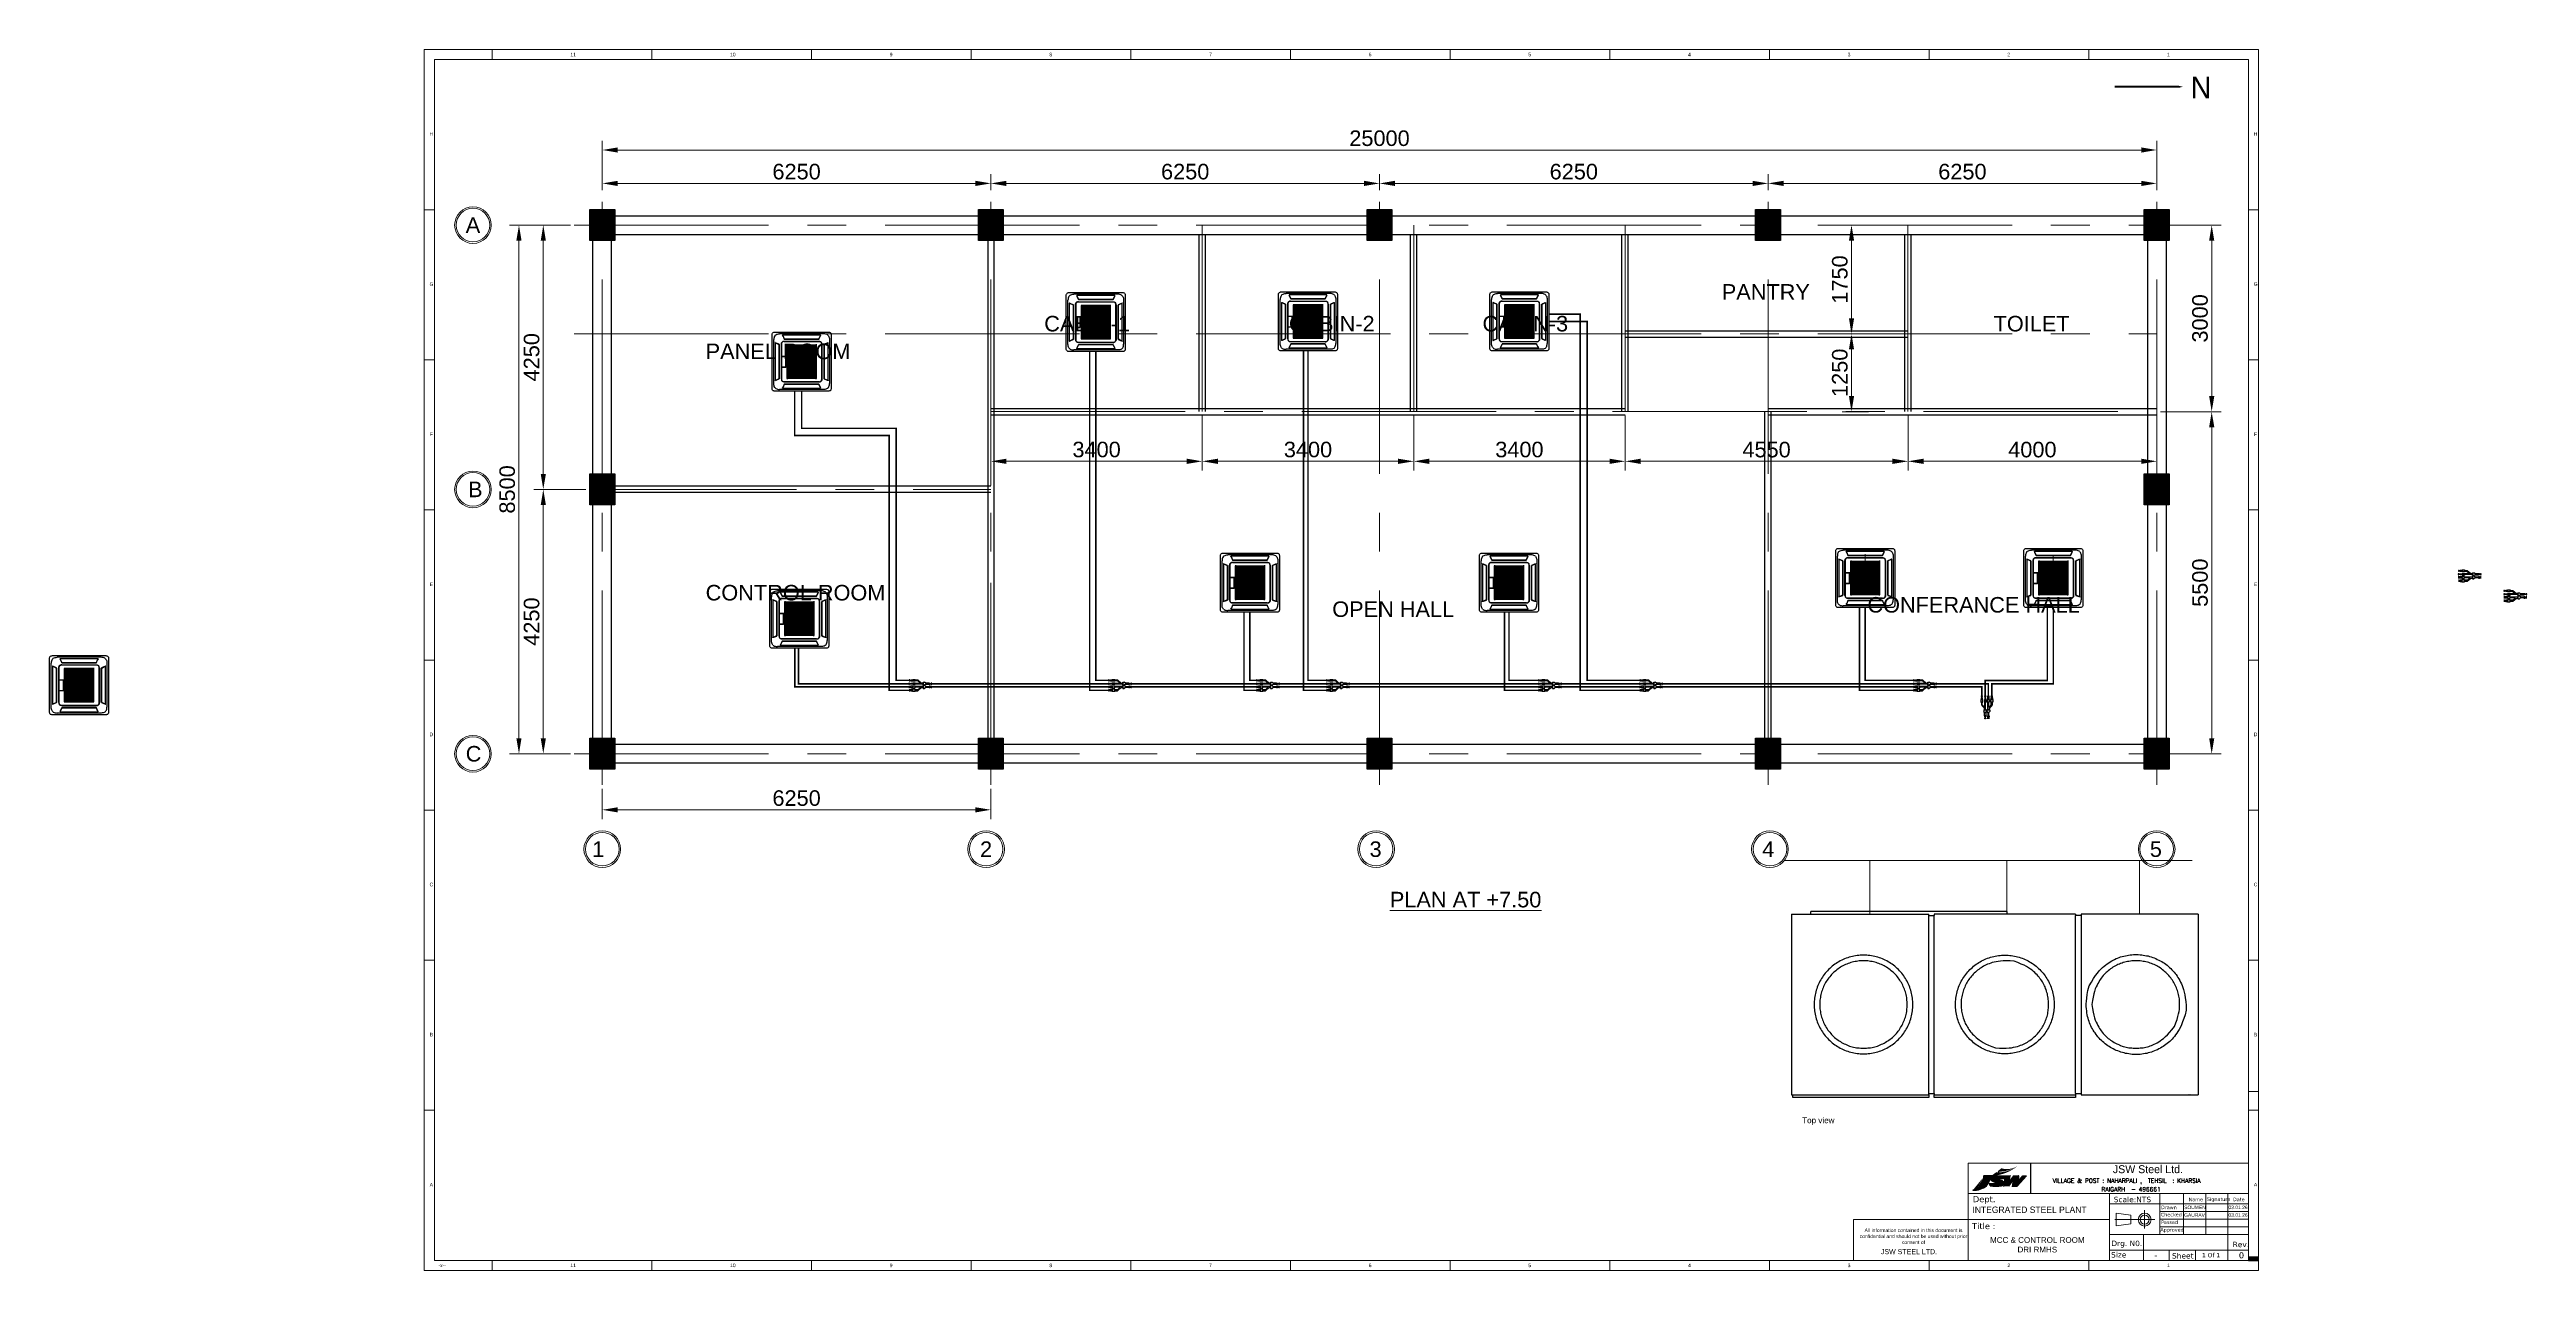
# Model space of a CAD drawing. Header units: millimetres. Extents: x 15481 to 55318, y -402389 to -382760.
import ezdxf

# ---------------------------------------------------------------- set-up
doc = ezdxf.new("R2010")
doc.units = ezdxf.units.MM
doc.header["$MEASUREMENT"] = 0
doc.linetypes.add('0', pattern=[0])
doc.linetypes.add('CENTER', pattern=[2, 1.25, -0.25, 0.25, -0.25])
doc.layers.get('0').update_dxf_attribs({"color": 255, "lineweight": 25})
doc.layers.add('Block', color=5, linetype='Continuous')
doc.layers.add('Edges', color=7, linetype='Continuous')
for name, color, linetype, lineweight in [('CEN-1', 1, 'CENTER', 18), ('DIM', 7, 'Continuous', 20), ('DIMLINE', 10, 'Continuous', 18), ('MAIN', 3, 'Continuous', 30), ('Return Refrigerant pipe', 1, 'Continuous', 18), ('SEC', 253, 'Continuous', 15), ('Supply Refrigerant pipe', 3, 'Continuous', 18), ('T2', 253, 'Continuous', 18), ('TEXT-1', 7, 'Continuous', 20), ('TITLE TEXT', 255, 'Continuous', 18), ('Y-CONNECTOR', 7, 'Continuous', 25)]:
    doc.layers.add(name, color=color, linetype=linetype, lineweight=lineweight)
doc.layers.add('LATS_PIPE_REFRIGERANT', color=4, linetype='Continuous', lineweight=0, plot=False)
doc.styles.add('ROMAND', font='romand')
doc.styles.get("Standard").update_dxf_attribs({"font": 'arial.ttf'})
doc.styles.add('VVV', font='verdana.ttf')
doc.dimstyles.new('DIM-100', dxfattribs={"dimscale": 100, "dimtxt": 2.5, "dimasz": 2.5, "dimexe": 1.5, "dimexo": 0.625, "dimgap": 0.6, "dimtad": 1, "dimzin": 9, "dimdsep": 46, "dimtxsty": 'Standard', "dimcen": 0, "dimclrd": 32, "dimclre": 32, "dimadec": 0, "dimazin": 0, "dimtp": 0.1, "dimtm": 0.1, "dimtfac": 0.71, "dimtofl": 0, "dimtmove": 1, "dimatfit": 3, "dimfxl": 1, "dimtolj": 1, "dimtzin": 7, "dimlwd": -1, "dimlwe": -1, "dimarcsym": 1})

# ---------------------------------------------------------------- blocks, each defined once
blk = doc.blocks.new('*D4')
at = {"layer": 'Defpoints', "color": 0, "transparency": 16777216}
for p in [(24371, -385082), (30621, -384912), (30621, -385082)]:
    blk.add_point(p, dxfattribs=at)
at = {"layer": 'DIMLINE', "color": 32, "linetype": 'ByBlock', "transparency": 16777216}
for p, q in [((24371, -385019), (24371, -384762)), ((30621, -385019), (30621, -384762)), ((24621, -384912), (30371, -384912))]:
    blk.add_line(p, q, dxfattribs=at)
at = {"layer": 'DIMLINE', "color": 32, "transparency": 16777216}
for points in [[(24621, -384870), (24621, -384954), (24371, -384912)], [(30371, -384870), (30371, -384954), (30621, -384912)]]:
    blk.add_solid(points, dxfattribs=at)
at = {"layer": 'DIMLINE', "color": 0, "transparency": 16777216, "insert": (27496, -384724), "char_height": 250, "attachment_point": 5}
blk.add_mtext('\\A1;6250', dxfattribs=at)
blk = doc.blocks.new('*D5')
at = {"layer": 'Defpoints', "color": 0, "transparency": 16777216}
for p in [(30621, -385082), (36871, -384912), (36871, -385082)]:
    blk.add_point(p, dxfattribs=at)
at = {"layer": 'DIMLINE', "color": 32, "linetype": 'ByBlock', "transparency": 16777216}
for p, q in [((30621, -385019), (30621, -384762)), ((36871, -385019), (36871, -384762)), ((30871, -384912), (36621, -384912))]:
    blk.add_line(p, q, dxfattribs=at)
at = {"layer": 'DIMLINE', "color": 32, "transparency": 16777216}
for points in [[(30871, -384870), (30871, -384954), (30621, -384912)], [(36621, -384870), (36621, -384954), (36871, -384912)]]:
    blk.add_solid(points, dxfattribs=at)
at = {"layer": 'DIMLINE', "color": 0, "transparency": 16777216, "insert": (33746, -384724), "char_height": 250, "attachment_point": 5}
blk.add_mtext('\\A1;6250', dxfattribs=at)
blk = doc.blocks.new('*D6')
at = {"layer": 'Defpoints', "color": 0, "transparency": 16777216}
for p in [(36871, -385082), (43121, -384912), (43121, -385082)]:
    blk.add_point(p, dxfattribs=at)
at = {"layer": 'DIMLINE', "color": 32, "linetype": 'ByBlock', "transparency": 16777216}
for p, q in [((36871, -385019), (36871, -384762)), ((43121, -385019), (43121, -384762)), ((37121, -384912), (42871, -384912))]:
    blk.add_line(p, q, dxfattribs=at)
at = {"layer": 'DIMLINE', "color": 32, "transparency": 16777216}
for points in [[(37121, -384870), (37121, -384954), (36871, -384912)], [(42871, -384870), (42871, -384954), (43121, -384912)]]:
    blk.add_solid(points, dxfattribs=at)
at = {"layer": 'DIMLINE', "color": 0, "transparency": 16777216, "insert": (39996, -384724), "char_height": 250, "attachment_point": 5}
blk.add_mtext('\\A1;6250', dxfattribs=at)
blk = doc.blocks.new('*D7')
at = {"layer": 'Defpoints', "color": 0, "transparency": 16777216}
for p in [(43121, -385082), (49371, -384912), (49371, -385082)]:
    blk.add_point(p, dxfattribs=at)
at = {"layer": 'DIMLINE', "color": 32, "linetype": 'ByBlock', "transparency": 16777216}
for p, q in [((43121, -385019), (43121, -384762)), ((49371, -385019), (49371, -384762)), ((43371, -384912), (49121, -384912))]:
    blk.add_line(p, q, dxfattribs=at)
at = {"layer": 'DIMLINE', "color": 32, "transparency": 16777216}
for points in [[(43371, -384870), (43371, -384954), (43121, -384912)], [(49121, -384870), (49121, -384954), (49371, -384912)]]:
    blk.add_solid(points, dxfattribs=at)
at = {"layer": 'DIMLINE', "color": 0, "transparency": 16777216, "insert": (46246, -384724), "char_height": 250, "attachment_point": 5}
blk.add_mtext('\\A1;6250', dxfattribs=at)
blk = doc.blocks.new('*D8')
at = {"layer": 'Defpoints', "color": 0, "transparency": 16777216}
for p in [(23921, -385582), (23422, -389832), (24171, -389832)]:
    blk.add_point(p, dxfattribs=at)
at = {"layer": 'DIMLINE', "color": 32, "linetype": 'ByBlock', "transparency": 16777216}
for p, q in [((23858, -385582), (23272, -385582)), ((23422, -385832), (23422, -389582)), ((24108, -389832), (23272, -389832))]:
    blk.add_line(p, q, dxfattribs=at)
at = {"layer": 'DIMLINE', "color": 32, "transparency": 16777216}
for points in [[(23381, -385832), (23464, -385832), (23422, -385582)], [(23381, -389582), (23464, -389582), (23422, -389832)]]:
    blk.add_solid(points, dxfattribs=at)
at = {"layer": 'DIMLINE', "color": 0, "transparency": 16777216, "insert": (23235, -387707), "char_height": 250, "attachment_point": 5, "rotation": 90}
blk.add_mtext('\\A1;4250', dxfattribs=at)
blk = doc.blocks.new('*D9')
at = {"layer": 'Defpoints', "color": 0, "transparency": 16777216}
for p in [(24171, -389832), (23422, -394082), (23921, -394082)]:
    blk.add_point(p, dxfattribs=at)
at = {"layer": 'DIMLINE', "color": 32, "linetype": 'ByBlock', "transparency": 16777216}
for p, q in [((24108, -389832), (23272, -389832)), ((23422, -390082), (23422, -393832)), ((23858, -394082), (23272, -394082))]:
    blk.add_line(p, q, dxfattribs=at)
at = {"layer": 'DIMLINE', "color": 32, "transparency": 16777216}
for points in [[(23381, -390082), (23464, -390082), (23422, -389832)], [(23381, -393832), (23464, -393832), (23422, -394082)]]:
    blk.add_solid(points, dxfattribs=at)
at = {"layer": 'DIMLINE', "color": 0, "transparency": 16777216, "insert": (23235, -391957), "char_height": 250, "attachment_point": 5, "rotation": 90}
blk.add_mtext('\\A1;4250', dxfattribs=at)
blk = doc.blocks.new('*D10')
at = {"layer": 'Defpoints', "color": 0, "transparency": 16777216}
for p in [(24371, -394582), (30621, -394582), (30621, -394983)]:
    blk.add_point(p, dxfattribs=at)
at = {"layer": 'DIMLINE', "color": 32, "linetype": 'ByBlock', "transparency": 16777216}
for p, q in [((24371, -394644), (24371, -395133)), ((30621, -394644), (30621, -395133)), ((24621, -394983), (30371, -394983))]:
    blk.add_line(p, q, dxfattribs=at)
at = {"layer": 'DIMLINE', "color": 32, "transparency": 16777216}
for points in [[(24621, -394942), (24621, -395025), (24371, -394983)], [(30371, -394942), (30371, -395025), (30621, -394983)]]:
    blk.add_solid(points, dxfattribs=at)
at = {"layer": 'DIMLINE', "color": 0, "transparency": 16777216, "insert": (27496, -394796), "char_height": 250, "attachment_point": 5}
blk.add_mtext('\\A1;6250', dxfattribs=at)
blk = doc.blocks.new('*D11')
at = {"layer": 'Defpoints', "color": 0, "transparency": 16777216}
for p in [(34021, -388582), (34021, -389380), (30621, -389832)]:
    blk.add_point(p, dxfattribs=at)
at = {"layer": 'DIMLINE', "color": 32, "linetype": 'ByBlock', "transparency": 16777216}
for p, q in [((34021, -388644), (34021, -389530)), ((30621, -389769), (30621, -389230)), ((30871, -389380), (33771, -389380))]:
    blk.add_line(p, q, dxfattribs=at)
at = {"layer": 'DIMLINE', "color": 32, "transparency": 16777216}
for points in [[(30871, -389338), (30871, -389422), (30621, -389380)], [(33771, -389338), (33771, -389422), (34021, -389380)]]:
    blk.add_solid(points, dxfattribs=at)
at = {"layer": 'DIMLINE', "color": 0, "transparency": 16777216, "insert": (32321, -389192), "char_height": 250, "attachment_point": 5}
blk.add_mtext('\\A1;3400', dxfattribs=at)
blk = doc.blocks.new('*D12')
at = {"layer": 'Defpoints', "color": 0, "transparency": 16777216}
for p in [(34021, -388582), (37421, -388582), (37421, -389380)]:
    blk.add_point(p, dxfattribs=at)
at = {"layer": 'DIMLINE', "color": 32, "linetype": 'ByBlock', "transparency": 16777216}
for p, q in [((34021, -388644), (34021, -389530)), ((37421, -388644), (37421, -389530)), ((34271, -389380), (37171, -389380))]:
    blk.add_line(p, q, dxfattribs=at)
at = {"layer": 'DIMLINE', "color": 32, "transparency": 16777216}
for points in [[(34271, -389338), (34271, -389422), (34021, -389380)], [(37171, -389338), (37171, -389422), (37421, -389380)]]:
    blk.add_solid(points, dxfattribs=at)
at = {"layer": 'DIMLINE', "color": 0, "transparency": 16777216, "insert": (35721, -389192), "char_height": 250, "attachment_point": 5}
blk.add_mtext('\\A1;3400', dxfattribs=at)
blk = doc.blocks.new('*D13')
at = {"layer": 'Defpoints', "color": 0, "transparency": 16777216}
for p in [(37421, -388582), (40821, -388582), (40821, -389380)]:
    blk.add_point(p, dxfattribs=at)
at = {"layer": 'DIMLINE', "color": 32, "linetype": 'ByBlock', "transparency": 16777216}
for p, q in [((37421, -388644), (37421, -389530)), ((40821, -388644), (40821, -389530)), ((37671, -389380), (40571, -389380))]:
    blk.add_line(p, q, dxfattribs=at)
at = {"layer": 'DIMLINE', "color": 32, "transparency": 16777216}
for points in [[(37671, -389338), (37671, -389422), (37421, -389380)], [(40571, -389338), (40571, -389422), (40821, -389380)]]:
    blk.add_solid(points, dxfattribs=at)
at = {"layer": 'DIMLINE', "color": 0, "transparency": 16777216, "insert": (39121, -389192), "char_height": 250, "attachment_point": 5}
blk.add_mtext('\\A1;3400', dxfattribs=at)
blk = doc.blocks.new('*D14')
at = {"layer": 'Defpoints', "color": 0, "transparency": 16777216}
for p in [(40821, -388582), (45371, -388582), (45371, -389380)]:
    blk.add_point(p, dxfattribs=at)
at = {"layer": 'DIMLINE', "color": 32, "linetype": 'ByBlock', "transparency": 16777216}
for p, q in [((40821, -388644), (40821, -389530)), ((45371, -388644), (45371, -389530)), ((41071, -389380), (45121, -389380))]:
    blk.add_line(p, q, dxfattribs=at)
at = {"layer": 'DIMLINE', "color": 32, "transparency": 16777216}
for points in [[(41071, -389338), (41071, -389422), (40821, -389380)], [(45121, -389338), (45121, -389422), (45371, -389380)]]:
    blk.add_solid(points, dxfattribs=at)
at = {"layer": 'DIMLINE', "color": 0, "transparency": 16777216, "insert": (43096, -389193), "char_height": 250, "attachment_point": 5}
blk.add_mtext('\\A1;4550', dxfattribs=at)
blk = doc.blocks.new('*D15')
at = {"layer": 'Defpoints', "color": 0, "transparency": 16777216}
for p in [(45371, -388582), (49371, -388582), (49371, -389380)]:
    blk.add_point(p, dxfattribs=at)
at = {"layer": 'DIMLINE', "color": 32, "linetype": 'ByBlock', "transparency": 16777216}
for p, q in [((45371, -388644), (45371, -389530)), ((49371, -388644), (49371, -389530)), ((45621, -389380), (49121, -389380))]:
    blk.add_line(p, q, dxfattribs=at)
at = {"layer": 'DIMLINE', "color": 32, "transparency": 16777216}
for points in [[(45621, -389338), (45621, -389422), (45371, -389380)], [(49121, -389338), (49121, -389422), (49371, -389380)]]:
    blk.add_solid(points, dxfattribs=at)
at = {"layer": 'DIMLINE', "color": 0, "transparency": 16777216, "insert": (47371, -389193), "char_height": 250, "attachment_point": 5}
blk.add_mtext('\\A1;4000', dxfattribs=at)
blk = doc.blocks.new('*D3')
at = {"layer": 'Defpoints', "color": 0, "transparency": 16777216}
for p in [(23031, -385582), (23921, -385582), (23921, -394082)]:
    blk.add_point(p, dxfattribs=at)
at = {"layer": 'DIMLINE', "color": 32, "linetype": 'ByBlock', "transparency": 16777216}
for p, q in [((23858, -385582), (22881, -385582)), ((23031, -393832), (23031, -385832)), ((23858, -394082), (22881, -394082))]:
    blk.add_line(p, q, dxfattribs=at)
at = {"layer": 'DIMLINE', "color": 32, "transparency": 16777216}
for points in [[(22989, -385832), (23072, -385832), (23031, -385582)], [(22989, -393832), (23072, -393832), (23031, -394082)]]:
    blk.add_solid(points, dxfattribs=at)
at = {"layer": 'DIMLINE', "color": 0, "transparency": 16777216, "insert": (22843, -389832), "char_height": 250, "attachment_point": 5, "rotation": 90}
blk.add_mtext('\\A1;8500', dxfattribs=at)
blk = doc.blocks.new('*D16')
at = {"layer": 'Defpoints', "color": 0, "transparency": 16777216}
for p in [(49371, -384375), (24371, -385082), (49371, -385082)]:
    blk.add_point(p, dxfattribs=at)
at = {"layer": 'DIMLINE', "color": 32, "linetype": 'ByBlock', "transparency": 16777216}
for p, q in [((24371, -385019), (24371, -384225)), ((24621, -384375), (49121, -384375)), ((49371, -385019), (49371, -384225))]:
    blk.add_line(p, q, dxfattribs=at)
at = {"layer": 'DIMLINE', "color": 32, "transparency": 16777216}
for points in [[(24621, -384333), (24621, -384417), (24371, -384375)], [(49121, -384333), (49121, -384417), (49371, -384375)]]:
    blk.add_solid(points, dxfattribs=at)
at = {"layer": 'DIMLINE', "color": 0, "transparency": 16777216, "insert": (36871, -384187), "char_height": 250, "attachment_point": 5}
blk.add_mtext('\\A1;25000', dxfattribs=at)
blk = doc.blocks.new('*D17')
at = {"layer": 'Defpoints', "color": 0, "transparency": 16777216}
for p in [(49371, -388582), (50255, -388582), (49371, -394082)]:
    blk.add_point(p, dxfattribs=at)
at = {"layer": 'DIMLINE', "color": 32, "linetype": 'ByBlock', "transparency": 16777216}
for p, q in [((49433, -388582), (50405, -388582)), ((50255, -393832), (50255, -388832)), ((49433, -394082), (50405, -394082))]:
    blk.add_line(p, q, dxfattribs=at)
at = {"layer": 'DIMLINE', "color": 32, "transparency": 16777216}
for points in [[(50214, -388832), (50297, -388832), (50255, -388582)], [(50214, -393832), (50297, -393832), (50255, -394082)]]:
    blk.add_solid(points, dxfattribs=at)
at = {"layer": 'DIMLINE', "color": 0, "transparency": 16777216, "insert": (50068, -391332), "char_height": 250, "attachment_point": 5, "rotation": 90}
blk.add_mtext('\\A1;5500', dxfattribs=at)
blk = doc.blocks.new('*D18')
at = {"layer": 'Defpoints', "color": 0, "transparency": 16777216}
for p in [(49371, -385582), (50255, -385582), (49371, -388582)]:
    blk.add_point(p, dxfattribs=at)
at = {"layer": 'DIMLINE', "color": 32, "linetype": 'ByBlock', "transparency": 16777216}
for p, q in [((49433, -385582), (50405, -385582)), ((50255, -388332), (50255, -385832)), ((49433, -388582), (50405, -388582))]:
    blk.add_line(p, q, dxfattribs=at)
at = {"layer": 'DIMLINE', "color": 32, "transparency": 16777216}
for points in [[(50214, -385832), (50297, -385832), (50255, -385582)], [(50214, -388332), (50297, -388332), (50255, -388582)]]:
    blk.add_solid(points, dxfattribs=at)
at = {"layer": 'DIMLINE', "color": 0, "transparency": 16777216, "insert": (50068, -387082), "char_height": 250, "attachment_point": 5, "rotation": 90}
blk.add_mtext('\\A1;3000', dxfattribs=at)
blk = doc.blocks.new('*D19')
at = {"layer": 'Defpoints', "color": 0, "transparency": 16777216}
for p in [(44462, -385582), (44554, -385582), (44554, -387332)]:
    blk.add_point(p, dxfattribs=at)
at = {"layer": 'DIMLINE', "color": 32, "linetype": 'ByBlock', "transparency": 16777216}
for p, q in [((44492, -385582), (44312, -385582)), ((44462, -387082), (44462, -385832)), ((44492, -387332), (44312, -387332))]:
    blk.add_line(p, q, dxfattribs=at)
at = {"layer": 'DIMLINE', "color": 32, "transparency": 16777216}
for points in [[(44421, -385832), (44504, -385832), (44462, -385582)], [(44421, -387082), (44504, -387082), (44462, -387332)]]:
    blk.add_solid(points, dxfattribs=at)
at = {"layer": 'DIMLINE', "color": 0, "transparency": 16777216, "insert": (44275, -386457), "char_height": 250, "attachment_point": 5, "rotation": 90}
blk.add_mtext('\\A1;1750', dxfattribs=at)
blk = doc.blocks.new('*D20')
at = {"layer": 'Defpoints', "color": 0, "transparency": 16777216}
for p in [(44554, -387332), (44462, -388582), (44797, -388582)]:
    blk.add_point(p, dxfattribs=at)
at = {"layer": 'DIMLINE', "color": 32, "linetype": 'ByBlock', "transparency": 16777216}
for p, q in [((44492, -387332), (44312, -387332)), ((44462, -387582), (44462, -388332)), ((44735, -388582), (44312, -388582))]:
    blk.add_line(p, q, dxfattribs=at)
at = {"layer": 'DIMLINE', "color": 32, "transparency": 16777216}
for points in [[(44421, -387582), (44504, -387582), (44462, -387332)], [(44421, -388332), (44504, -388332), (44462, -388582)]]:
    blk.add_solid(points, dxfattribs=at)
at = {"layer": 'DIMLINE', "color": 0, "transparency": 16777216, "insert": (44275, -387957), "char_height": 250, "attachment_point": 5, "rotation": 90}
blk.add_mtext('\\A1;1250', dxfattribs=at)
blk = doc.blocks.new('CS')
at = {"layer": 'MAIN'}
h = blk.add_hatch(color=41, dxfattribs=at)
edge = h.paths.add_edge_path()
edge.add_line((-154522, 50959), (-159765, 50959))
edge.add_line((-159508, 50728), (-159765, 50959))
edge.add_arc((-159718, 50494), 315, 4.104225, 48.071302)
edge.add_arc((-166328, 50020), 6941, 294.323422, 364.104225)
edge.add_arc((-175225, 63318), 22875, 293.627229, 300.924979)
edge.add_arc((-165008, 53235), 10925, 264.491911, 310.837613)
edge.add_arc((-177304, 59744), 24417, 322.763501, 338.911833)
edge = h.paths.add_edge_path(flags=16)
edge.add_arc((-166328, 50020), 6941, 294.323422, 364.104225)
edge = h.paths.add_edge_path(flags=16)
edge.add_arc((-159718, 50494), 315, 4.104225, 48.071302)
edge = h.paths.add_edge_path(flags=0)
edge.add_line((-159508, 50728), (-159765, 50959))
edge = h.paths.add_edge_path(flags=0)
edge.add_line((-154522, 50959), (-159765, 50959))
edge = h.paths.add_edge_path(flags=17)
edge.add_arc((-175225, 63318), 22875, 293.627229, 300.924979)
edge = h.paths.add_edge_path(flags=17)
edge.add_arc((-165008, 53235), 10925, 264.491911, 310.837613)
edge = h.paths.add_edge_path(flags=16)
edge.add_arc((-177304, 59744), 24417, 322.763501, 338.911833)
edge = h.paths.add_edge_path(flags=0)
edge.add_arc((-177304, 59744), 24417, 322.763501, 338.911833)
edge.add_arc((-177304, 59744), 24417, 322.763501, 338.911833, ccw=False)
edge = h.paths.add_edge_path(flags=16)
edge.add_arc((-177304, 59744), 24417, 322.763501, 338.911833)
edge.add_arc((-177304, 59744), 24417, 322.763501, 338.911833)
edge = h.paths.add_edge_path(flags=17)
edge.add_arc((-177304, 59744), 24417, 322.763501, 338.911833)
edge.add_arc((-177304, 59744), 24417, 322.763501, 338.911833)
edge.add_arc((-177304, 59744), 24417, 322.763501, 338.911833)
edge.add_arc((-175225, 63318), 22875, 306.642758, 306.719811)
for points in [[(-154522, 50959), (-159765, 50959), (-159508, 50728, -0.19423303), (-159404, 50517, -0.31424759), (-163469, 43695, -0.03185321), (-166057, 42360, 0.20502363), (-157864, 44969, 0.07057723)], [(-153765, 50587, 0.83333333), (-153765, 47441), (-151968, 46693, -0.92886531), (-152052, 46240), (-153888, 46240, -0.05495816), (-156147, 46450), (-155728, 44877, 0.06108775), (-148807, 44877, 0.83333333), (-148807, 48023), (-150825, 48762, -0.29992839), (-151166, 49071, -0.35252592), (-150745, 49386), (-147917, 49386, -0.35252592), (-147496, 49071), (-146657, 50959), (-151166, 50959, 0.0628835)], [(-143747, 50574, -0.36315929), (-143407, 50959), (-146553, 50959), (-147252, 44946, -0.38070084), (-147564, 44667), (-144434, 44667), (-141971, 48023), (-142209, 44957, -0.39166185), (-142523, 44667), (-139400, 44667), (-133727, 50959), (-135845, 50959), (-135915, 50882, -0.03824592), (-135920, 50876), (-138688, 47806), (-138688, 50644, -0.41421356), (-138373, 50959), (-141519, 50959), (-144068, 47813)]]:
    blk.add_hatch(color=41, dxfattribs=at).paths.add_polyline_path(points)
h = blk.add_hatch(color=43, dxfattribs=at)
h.paths.add_polyline_path([(-151677, 52951), (-154522, 50959, 0.15944991), (-139003, 56936, -0.15788795)])
h.paths.add_polyline_path([(-139003, 56936, -0.19979309), (-148335, 55291), (-150928, 53476, 0.15591017)], flags=17)
at = {"layer": 'Block', "color": 0, "linetype": '0'}
blk.add_line((-131132, 40210), (-131132, 58544), dxfattribs=at)
at = {"layer": 'DIM'}
for p, q in [((0, 58544), (-168847, 58544)), ((-168847, 0), (-168847, 58544)), ((0, 58544), (0, 0)), ((-83668, 40210), (-168847, 40210)), ((-83668, 0), (-83668, 40210)), ((-43999, 40210), (-83668, 40210)), ((0, 34051), (-83668, 34051)), ((-62569, 30261), (-62569, 19194)), ((-53402, 15576), (-53402, 40210)), ((0, 40210), (-43999, 40210)), ((-39099, 15576), (-39099, 40210)), ((-25749, 15576), (-25749, 40210)), ((-12399, 15576), (-12399, 40210)), ((-238062, 0), (-238062, 24662)), ((-83668, 24662), (-238062, 24662)), ((0, 15576), (-83668, 15576)), ((-80495, 24623), (-56531, 24623)), ((-79666, 28529), (-79666, 20716)), ((-71000, 27281), (-79666, 28529)), ((-71000, 21964), (-79666, 20716)), ((-71000, 21964), (-71000, 27281)), ((-63366, 15576), (-63366, 0)), ((0, 29447), (-53402, 29447)), ((0, 24844), (-53402, 24844)), ((0, 20240), (-53402, 20240)), ((-12399, 15576), (-12399, 0)), ((0, 6158), (-83668, 6158)), ((-47839, 6158), (-47839, 0)), ((-31884, 0), (-31884, 6158)), ((0, 0), (-168847, 0))]:
    blk.add_line(p, q, dxfattribs=at)
for radius in [3906, 2659]:
    blk.add_circle((-62569, 24568), radius, dxfattribs=at)
at = {"layer": 'MAIN', "color": 41}
for p, q in [((-154522, 50959), (-159765, 50959)), ((-159508, 50728), (-159765, 50959)), ((-155728, 44877), (-156147, 46450)), ((-154245, 46240), (-152052, 46240)), ((-153765, 47441), (-151910, 46669)), ((-151166, 50959), (-146657, 50959)), ((-148807, 48023), (-150979, 48818)), ((-150776, 49386), (-147887, 49386)), ((-147496, 49071), (-146657, 50959)), ((-147252, 44946), (-146553, 50959)), ((-146553, 50959), (-143407, 50959)), ((-144434, 44667), (-141971, 48023)), ((-141519, 50959), (-144068, 47813)), ((-144068, 47813), (-143739, 50644)), ((-141971, 48023), (-142209, 44957)), ((-141519, 50959), (-138373, 50959)), ((-139400, 44667), (-133727, 50959)), ((-138688, 47806), (-135915, 50882)), ((-138688, 50644), (-138688, 47806)), ((-135929, 50959), (-133727, 50959)), ((-147601, 44667), (-147564, 44667)), ((-142546, 44667), (-139400, 44667))]:
    blk.add_line(p, q, dxfattribs=at)
at = {"layer": 'MAIN', "color": 43}
for p, q in [((-154522, 50959), (-151677, 52951)), ((-150928, 53476), (-148335, 55291)), ((-150928, 53476), (-150306, 53476))]:
    blk.add_line(p, q, dxfattribs=at)
at = {"layer": 'MAIN', "color": 5}
blk.add_line((0, 2163), (6056, 2163), dxfattribs=at)
at = {"layer": 'MAIN', "color": 4}
blk.add_line((0, 1730), (6056, 1730), dxfattribs=at)
at = {"layer": 'MAIN', "color": 6}
blk.add_line((0, 1298), (6056, 1298), dxfattribs=at)
at = {"layer": 'MAIN', "color": 3}
blk.add_line((0, 865), (6056, 865), dxfattribs=at)
at = {"layer": 'MAIN', "color": 2}
blk.add_line((0, 433), (6056, 433), dxfattribs=at)
at = {"layer": 'MAIN', "color": 1}
blk.add_line((0, 0), (6056, 0), dxfattribs=at)
at = {"layer": 'MAIN', "color": 41}
for centre, radius, start, end in [((-165008, 53235), 10925, 264.491911, 310.837613), ((-166328, 50020), 6941, 294.323422, 4.104225), ((-175225, 63318), 22875, 306.642758, 306.719811), ((-159718, 50494), 315, 4.104225, 48.071302), ((-177304, 59744), 24417, 322.763501, 338.911833), ((-154067, 56592), 10353, 258.40557, 270.988394), ((-152268, 73095), 28429, 263.008547, 276.991453), ((-153477, 49014), 1599, 100.388858, 259.611142), ((-150992, 40483), 10478, 90.953614, 105.346498), ((-152027, 46470), 231, 263.69454, 75.246317), ((-150761, 48967), 419, 87.922262, 165.597761), ((-150761, 49176), 419, 194.402239, 238.598867), ((-149095, 46450), 1599, 280.388858, 79.611142), ((-147902, 48967), 419, 14.402239, 92.077738), ((-147564, 44982), 315, 270, 353.367485), ((-143347, 50563), 401, 98.625925, 168.273202), ((-142523, 44982), 315, 270, 355.553535), ((-138373, 50644), 315, 90, 180), ((-135957, 50914), 52.9, 313.578874, 58.650717), ((-175225, 63318), 22875, 293.627229, 300.924979)]:
    blk.add_arc(centre, radius, start, end, dxfattribs=at)
at = {"layer": 'T2'}
for p, q in [((-1058302, 723300), (-1058302, 729357)), ((-962093, 723300), (-962093, 729357)), ((-865884, 723300), (-865884, 729357)), ((-769675, 723300), (-769675, 729357)), ((-673465, 723300), (-673465, 729357)), ((-577256, 723300), (-577256, 729357)), ((-481047, 723300), (-481047, 729357)), ((-384837, 723300), (-384837, 729357)), ((-288628, 723300), (-288628, 729357)), ((-192419, 723300), (-192419, 729357)), ((-96209, 723300), (-96209, 729357)), ((-1099196, 632888), (-1093140, 632888)), ((0, 632888), (6056, 632888)), ((-1099196, 542475), (-1093140, 542475)), ((0, 542475), (6056, 542475)), ((-1099196, 452063), (-1093140, 452063)), ((0, 452063), (6056, 452063)), ((-1099196, 361650), (-1093140, 361650)), ((0, 361650), (6056, 361650)), ((-1099196, 271238), (-1093140, 271238)), ((0, 271238), (6056, 271238)), ((-1099196, 180825), (-1093140, 180825)), ((0, 180825), (6056, 180825)), ((-1093140, 90413), (-1099196, 90413)), ((6056, 101660), (0, 101660)), ((6056, 90413), (0, 90413)), ((-1058302, -6056), (-1058302, 0)), ((-962093, -6056), (-962093, 0)), ((-865884, -6056), (-865884, 0)), ((-769675, -6056), (-769675, 0)), ((-673465, -6056), (-673465, 0)), ((-577256, -6056), (-577256, 0)), ((-481047, -6056), (-481047, 0)), ((-384837, -6056), (-384837, 0)), ((-288628, -6056), (-288628, 0)), ((-192419, -6056), (-192419, 0)), ((-96209, -6056), (-96209, 0))]:
    blk.add_line(p, q, dxfattribs=at)
for points in [[(-1099196, -6056), (-1099196, 729357), (6056, 729357), (6056, -6056)], [(-1093140, 0), (-1093140, 723300), (0, 723300), (0, 0)]]:
    blk.add_lwpolyline(points, close=True, dxfattribs=at)
at = {"layer": 'DIM'}
blk.add_text('-', height=3634, dxfattribs=at).set_placement((-56674, 1252))
at = {"layer": 'DIM', "style": 'VVV'}
for s, insert, char_height, width, attachment_point in [('{\\fArial|b0|i0|c0|p34;11}', (-1011185, 727439), 2162.98, 2041.49, 1), ('{\\fArial|b0|i0|c0|p34;10}', (-914976, 727439), 2162.98, 2041.49, 1), ('{\\fArial|b0|i0|c0|p34;9}', (-818767, 727439), 2162.98, 2041.49, 1), ('{\\fArial|b0|i0|c0|p34;8}', (-722557, 727439), 2162.98, 2041.49, 1), ('{\\fArial|b0|i0|c0|p34;7}', (-626348, 727439), 2162.98, 2041.49, 1), ('{\\fArial|b0|i0|c0|p34;6}', (-530139, 727439), 2162.98, 2041.49, 1), ('{\\fArial|b0|i0|c0|p34;5}', (-433929, 727439), 2162.98, 2041.49, 1), ('{\\fArial|b0|i0|c0|p34;4}', (-337720, 727439), 2162.98, 2041.49, 1), ('{\\fArial|b0|i0|c0|p34;3}', (-241511, 727439), 2162.98, 2041.49, 1), ('{\\fArial|b0|i0|c0|p34;2}', (-145301, 727439), 2162.98, 2041.49, 1), ('{\\fArial|b0|i0|c0|p34;1}', (-49092, 727439), 2162.98, 2041.49, 1), ('Dept.', (-166085, 38692), 3633.7, 12520.66, 1), ('Scale:NTS', (-81213, 38329), 3270.3, 29267.05, 1), ('Drawn', (-52684, 32973), 2119.2, 8721.89, 1), ('Name', (-36068, 37764), 2119.2, 8316.22, 1), ('Signature', (-25058, 37924), 2119.2, 14299.85, 1), ('Date', (-9314, 37761), 2119.2, 6389.29, 1), ('{\\fArial|b0|i0|c0|p34;All information contained in this document is confidential and should not be used without prior consent of}', (-201874, 19212), 2162.979, 64905.11, 2), ('Title :', (-166604, 22473), 3633.7, 15303.03, 1), ('Approved', (-53088, 19509), 2119.2, 12740.81, 1), ('Checked', (-52785, 28638), 2119.2, 12474.33, 1), ('Passed', (-52684, 24034), 2119.2, 10445.99, 1), ('Size', (-82802, 5021), 3270.3, 8920.97, 1), ('Drg. N0.', (-82646, 11896), 3270.3, 20033.06, 1), ('Sheet', (-46111, 4398), 3270.3, 12833.68, 1), ('\\W1.0000;1 Of 1', (-27994, 4467), 2615.06, 12640.08, 1), ('Rev.', (-9581, 11240), 3270.3, 8920.97, 1), ('0', (-5823, 4870), 3634, 2434.57, 1), ('{\\fArial|b0|i0|c0|p34;-x--}', (-1090705, -1910), 2162.98, 14817.23, 1), ('{\\fArial|b0|i0|c0|p34;11}', (-1011185, -1917), 2162.98, 2041.49, 1), ('{\\fArial|b0|i0|c0|p34;10}', (-914976, -1917), 2162.98, 2041.49, 1), ('{\\fArial|b0|i0|c0|p34;9}', (-818767, -1917), 2162.98, 2041.49, 1), ('{\\fArial|b0|i0|c0|p34;8}', (-722557, -1917), 2162.98, 2041.49, 1), ('{\\fArial|b0|i0|c0|p34;7}', (-626348, -1917), 2162.98, 2041.49, 1), ('{\\fArial|b0|i0|c0|p34;6}', (-530139, -1917), 2162.98, 2041.49, 1), ('{\\fArial|b0|i0|c0|p34;5}', (-433929, -1917), 2162.98, 2041.49, 1), ('{\\fArial|b0|i0|c0|p34;4}', (-337720, -1917), 2162.98, 2041.49, 1), ('{\\fArial|b0|i0|c0|p34;3}', (-241511, -1917), 2162.98, 2041.49, 1), ('{\\fArial|b0|i0|c0|p34;2}', (-145301, -1917), 2162.98, 2041.49, 1), ('{\\fArial|b0|i0|c0|p34;1}', (-49092, -1917), 2162.98, 2041.49, 1)]:
    blk.add_mtext(s, dxfattribs=dict(at, insert=insert, char_height=char_height, width=width, attachment_point=attachment_point))
at = {"layer": 'DIM', "char_height": 2162.98, "attachment_point": 1, "style": 'VVV'}
for s, insert in [('\\pxqc;{\\fArial|b0|i0|c0|p34;H}', (-1096040, 679560)), ('\\pxqc;{\\fArial|b0|i0|c0|p34;H}', (3156, 679560)), ('\\pxqc;{\\fArial|b0|i0|c0|p34;G}', (-1096040, 589147)), ('\\pxqc;{\\fArial|b0|i0|c0|p34;G}', (3156, 589147)), ('\\pxqc;{\\fArial|b0|i0|c0|p34;F}', (-1096040, 498734)), ('\\pxqc;{\\fArial|b0|i0|c0|p34;F}', (3156, 498734)), ('\\pxqc;{\\fArial|b0|i0|c0|p34;E}', (-1096040, 408322)), ('\\pxqc;{\\fArial|b0|i0|c0|p34;E}', (3156, 408322)), ('\\pxqc;{\\fArial|b0|i0|c0|p34;D}', (-1096040, 317909)), ('\\pxqc;{\\fArial|b0|i0|c0|p34;D}', (3156, 317909)), ('\\pxqc;{\\fArial|b0|i0|c0|p34;C}', (-1096040, 227497)), ('\\pxqc;{\\fArial|b0|i0|c0|p34;C}', (3156, 227497)), ('\\pxqc;{\\fArial|b0|i0|c0|p34;B}', (-1096040, 137084)), ('\\pxqc;{\\fArial|b0|i0|c0|p34;B}', (3156, 137084)), ('\\pxqc;{\\fArial|b0|i0|c0|p34;A}', (-1096040, 46672)), ('\\pxqc;{\\fArial|b0|i0|c0|p34;A}', (3156, 46672))]:
    blk.add_mtext(s, dxfattribs=dict(at, insert=insert))
at = {"layer": 'DIMLINE', "attachment_point": 1}
for s, insert, char_height, width in [('{\\Fromanc|c0; VILLAGE & POST : NAHARPALI ,  TEHSIL  : KHARSIA}', (-119701, 49283), 2572.42, 115495.89), ('{\\fBell MT|b0|i0|c0|p18;\\C43;JSW Steel Ltd.}', (-81732, 57326), 4777.34, 48051.54), ('{\\Fromanc|c0; RAIGARH  - 496661}', (-90293, 44107), 2572.42, 44614.27)]:
    blk.add_mtext(s, dxfattribs=dict(at, insert=insert, char_height=char_height, width=width))
at = {"layer": 'MAIN', "color": 43, "insert": (-204591, 6765), "char_height": 3028.17, "width": 33511.61, "attachment_point": 2, "style": 'ROMAND'}
blk.add_mtext('{\\fArial|b0|i0|c0|p34;JSW STEEL LTD.}', dxfattribs=at)
at = {"layer": 'TEXT-1', "attachment_point": 1}
for s, insert, char_height, width in [('{\\fBell MT|b0|i0|c0|p18;INTEGRATED STEEL PLANT}', (-166367, 32433), 3843.36, 81416.91), ('{\\fArial|b0|i0|c0|p34;SOUMEN}', (-38769, 32995), 2119.17, 11426.54)]:
    blk.add_mtext(s, dxfattribs=dict(at, insert=insert, char_height=char_height, width=width))
blk = doc.blocks.new('cassette acplan')
at = {"layer": 'Edges'}
for p, q in [((490, 673), (491, 683)), ((490, -185), (490, 673)), ((491, 683), (493, 693)), ((493, 693), (497, 701)), ((497, 701), (502, 707)), ((502, 707), (508, 712)), ((508, 712), (516, 716)), ((516, 716), (525, 718)), ((518, 615), (517, 597)), ((517, -109), (517, 597)), ((521, 631), (518, 615)), ((526, 645), (521, 631)), ((525, 718), (536, 719)), ((532, 657), (526, 645)), ((541, 668), (532, 657)), ((536, 719), (1394, 719)), ((540, 549), (537, 550)), ((540, 549), (539, 548)), ((539, 548), (539, 546)), ((539, 546), (539, -59)), ((541, 549), (540, 549)), ((540, 549), (540, 549)), ((541, 668), (551, 676)), ((541, 549), (541, 549)), ((541, 549), (542, 548)), ((542, 548), (555, 542)), ((551, 676), (564, 683)), ((602, 522), (555, 542)), ((555, 542), (600, 520)), ((564, 683), (578, 688)), ((578, 688), (594, 691)), ((594, 691), (612, 692)), ((600, 520), (602, 520)), ((603, 522), (602, 522)), ((602, 520), (603, 519)), ((604, 521), (603, 522)), ((603, 522), (603, 522)), ((603, 519), (603, 517)), ((603, 517), (603, 515)), ((603, 515), (603, -28)), ((604, 520), (604, 521)), ((604, 518), (604, 520)), ((604, 520), (604, 520)), ((604, -31), (604, 518)), ((1318, 692), (612, 692)), ((639, 523), (640, 531)), ((639, -35), (639, 523)), ((640, 531), (641, 539)), ((641, 539), (644, 546)), ((643, 537), (642, 529)), ((642, 529), (642, 521)), ((642, 521), (642, 331)), ((646, 544), (643, 537)), ((644, 546), (647, 553)), ((649, 550), (646, 544)), ((647, 553), (651, 558)), ((653, 556), (649, 550)), ((656, 562), (651, 558)), ((658, 560), (653, 556)), ((662, 565), (656, 562)), ((664, 563), (658, 560)), ((659, 672), (660, 669)), ((661, 670), (660, 669)), ((660, 669), (660, 669)), ((660, 669), (660, 668)), ((660, 667), (660, 668)), ((660, 668), (660, 668)), ((667, 654), (660, 667)), ((663, 670), (661, 670)), ((669, 568), (662, 565)), ((1267, 670), (663, 670)), ((671, 565), (664, 563)), ((667, 654), (687, 607)), ((688, 608), (667, 654)), ((677, 569), (669, 568)), ((679, 567), (671, 565)), ((686, 569), (677, 569)), ((688, 567), (679, 567)), ((686, 569), (1244, 569)), ((687, 607), (687, 606)), ((687, 606), (688, 605)), ((687, 606), (687, 606)), ((689, 607), (688, 608)), ((688, 605), (689, 605)), ((1242, 567), (688, 567)), ((690, 606), (689, 607)), ((689, 605), (689, 605)), ((689, 605), (690, 605)), ((692, 606), (690, 606)), ((690, 605), (1240, 605)), ((693, 605), (692, 606)), ((1237, 605), (693, 605)), ((733, 524), (733, 513)), ((733, 513), (742, 513)), ((733, 359), (733, 513)), ((742, 513), (742, 521)), ((742, 513), (742, 359)), ((747, 513), (747, 521)), ((747, 513), (754, 513)), ((747, 359), (747, 513)), ((754, 513), (754, 521)), ((754, 513), (754, 359)), ((759, 513), (759, 521)), ((759, 513), (767, 513)), ((759, 359), (759, 513)), ((767, 513), (767, 521)), ((767, 513), (767, 359)), ((772, 513), (772, 521)), ((772, 513), (779, 513)), ((772, 359), (772, 513)), ((779, 513), (779, 521)), ((779, 513), (779, 359)), ((785, 513), (785, 521)), ((785, 513), (792, 513)), ((785, 359), (785, 513)), ((792, 513), (792, 521)), ((792, 513), (792, 359)), ((797, 513), (797, 521)), ((797, 513), (805, 513)), ((797, 359), (797, 513)), ((805, 513), (805, 521)), ((805, 513), (805, 359)), ((810, 513), (810, 521)), ((810, 513), (817, 513)), ((810, 359), (810, 513)), ((817, 513), (817, 521)), ((817, 513), (817, 359)), ((822, 513), (822, 521)), ((822, 513), (830, 513)), ((822, 359), (822, 513)), ((830, 513), (830, 521)), ((830, 513), (830, 359)), ((835, 513), (835, 521)), ((835, 513), (843, 513)), ((835, 359), (835, 513)), ((843, 513), (843, 521)), ((843, 513), (843, 359)), ((848, 513), (848, 521)), ((848, 513), (855, 513)), ((848, 359), (848, 513)), ((855, 513), (855, 521)), ((855, 513), (855, 359)), ((860, 513), (860, 521)), ((860, 513), (868, 513)), ((860, 359), (860, 513)), ((868, 513), (868, 521)), ((868, 513), (868, 359)), ((873, 513), (873, 521)), ((873, 513), (880, 513)), ((873, 359), (873, 513)), ((880, 513), (880, 521)), ((880, 513), (880, 359)), ((886, 513), (886, 521)), ((886, 513), (893, 513)), ((886, 359), (886, 513)), ((893, 513), (893, 521)), ((893, 513), (893, 359)), ((898, 513), (898, 521)), ((898, 513), (906, 513)), ((898, 359), (898, 513)), ((906, 513), (906, 521)), ((906, 513), (906, 359)), ((911, 513), (911, 521)), ((911, 513), (918, 513)), ((911, 359), (911, 513)), ((918, 513), (918, 521)), ((918, 513), (918, 359)), ((923, 513), (923, 521)), ((923, 513), (931, 513)), ((923, 359), (923, 513)), ((931, 513), (931, 521)), ((931, 513), (931, 359)), ((936, 513), (936, 521)), ((936, 513), (944, 513)), ((936, 359), (936, 513)), ((944, 513), (944, 521)), ((944, 513), (944, 359)), ((949, 513), (949, 521)), ((949, 513), (956, 513)), ((949, 359), (949, 513)), ((956, 513), (956, 521)), ((956, 513), (956, 359)), ((961, 513), (961, 521)), ((961, 513), (969, 513)), ((961, 359), (961, 513)), ((969, 513), (969, 521)), ((969, 513), (969, 359)), ((974, 513), (974, 521)), ((974, 513), (981, 513)), ((974, 359), (974, 513)), ((981, 513), (981, 521)), ((981, 513), (981, 359)), ((987, 513), (987, 521)), ((987, 513), (994, 513)), ((987, 359), (987, 513)), ((994, 513), (994, 521)), ((994, 513), (994, 359)), ((999, 513), (999, 521)), ((999, 513), (1007, 513)), ((999, 359), (999, 513)), ((1007, 513), (1007, 521)), ((1007, 513), (1007, 359)), ((1012, 513), (1012, 521)), ((1012, 513), (1019, 513)), ((1012, 359), (1012, 513)), ((1019, 513), (1019, 521)), ((1019, 513), (1019, 359)), ((1024, 513), (1024, 521)), ((1024, 513), (1032, 513)), ((1024, 359), (1024, 513)), ((1032, 513), (1032, 521)), ((1032, 513), (1032, 359)), ((1037, 513), (1037, 521)), ((1037, 513), (1045, 513)), ((1037, 359), (1037, 513)), ((1045, 513), (1045, 521)), ((1045, 513), (1045, 359)), ((1050, 513), (1050, 521)), ((1050, 513), (1057, 513)), ((1050, 359), (1050, 513)), ((1057, 513), (1057, 521)), ((1057, 513), (1057, 359)), ((1062, 513), (1062, 521)), ((1062, 513), (1070, 513)), ((1062, 359), (1062, 513)), ((1070, 513), (1070, 521)), ((1070, 513), (1070, 359)), ((1075, 513), (1075, 521)), ((1075, 513), (1082, 513)), ((1075, 359), (1075, 513)), ((1082, 513), (1082, 521)), ((1082, 513), (1082, 359)), ((1088, 513), (1088, 521)), ((1088, 513), (1095, 513)), ((1088, 359), (1088, 513)), ((1095, 513), (1095, 521)), ((1095, 513), (1095, 359)), ((1100, 513), (1100, 521)), ((1100, 513), (1108, 513)), ((1100, 359), (1100, 513)), ((1108, 521), (1108, 513)), ((1108, 513), (1108, 359)), ((1113, 513), (1113, 521)), ((1113, 513), (1120, 513)), ((1113, 359), (1113, 513)), ((1120, 521), (1120, 513)), ((1120, 513), (1120, 359)), ((1125, 513), (1125, 521)), ((1125, 513), (1133, 513)), ((1125, 359), (1125, 513)), ((1133, 521), (1133, 513)), ((1133, 513), (1133, 359)), ((1138, 513), (1138, 521)), ((1138, 513), (1146, 513)), ((1138, 359), (1138, 513)), ((1146, 513), (1146, 521)), ((1146, 513), (1146, 359)), ((1151, 513), (1151, 521)), ((1151, 513), (1158, 513)), ((1151, 359), (1151, 513)), ((1158, 513), (1158, 521)), ((1158, 513), (1158, 359)), ((1163, 513), (1163, 521)), ((1163, 513), (1171, 513)), ((1163, 359), (1163, 513)), ((1171, 513), (1171, 521)), ((1171, 513), (1171, 359)), ((1176, 513), (1176, 521)), ((1176, 513), (1183, 513)), ((1176, 359), (1176, 513)), ((1183, 513), (1183, 521)), ((1183, 513), (1183, 359)), ((1189, 513), (1189, 521)), ((1189, 513), (1197, 513)), ((1189, 359), (1189, 513)), ((1197, 524), (1197, 513)), ((1197, 513), (1197, 359)), ((1239, 606), (1237, 605)), ((1240, 606), (1239, 606)), ((1241, 607), (1240, 606)), ((1240, 605), (1241, 605)), ((1242, 608), (1241, 607)), ((1241, 605), (1242, 605)), ((1241, 605), (1241, 605)), ((1264, 654), (1242, 608)), ((1242, 605), (1243, 606)), ((1251, 567), (1242, 567)), ((1243, 607), (1264, 654)), ((1243, 606), (1243, 607)), ((1243, 606), (1243, 606)), ((1244, 569), (1253, 569)), ((1259, 565), (1251, 567)), ((1253, 569), (1261, 568)), ((1266, 563), (1259, 565)), ((1261, 568), (1268, 565)), ((1270, 667), (1264, 654)), ((1272, 560), (1266, 563)), ((1269, 670), (1267, 670)), ((1268, 565), (1274, 562)), ((1270, 669), (1269, 670)), ((1270, 669), (1271, 672)), ((1270, 668), (1270, 669)), ((1270, 669), (1270, 669)), ((1270, 668), (1270, 668)), ((1270, 668), (1270, 667)), ((1277, 556), (1272, 560)), ((1274, 562), (1279, 558)), ((1281, 550), (1277, 556)), ((1283, 553), (1279, 558)), ((1284, 544), (1281, 550)), ((1287, 546), (1283, 553)), ((1287, 537), (1284, 544)), ((1289, 539), (1287, 546)), ((1288, 529), (1287, 537)), ((1289, 521), (1288, 529)), ((1290, 531), (1289, 539)), ((1289, -33), (1289, 521)), ((1291, 523), (1290, 531)), ((1291, 523), (1291, -35)), ((1336, 691), (1318, 692)), ((1327, 521), (1326, 520)), ((1326, 520), (1326, 520)), ((1326, 520), (1326, 518)), ((1326, 518), (1326, -31)), ((1328, 522), (1327, 522)), ((1327, 522), (1327, 521)), ((1328, 522), (1327, 522)), ((1327, 517), (1328, 519)), ((1327, 515), (1327, 517)), ((1327, -28), (1327, 515)), ((1375, 542), (1328, 522)), ((1328, 520), (1330, 520)), ((1328, 519), (1328, 520)), ((1330, 520), (1375, 542)), ((1352, 688), (1336, 691)), ((1366, 683), (1352, 688)), ((1379, 676), (1366, 683)), ((1375, 542), (1388, 548)), ((1389, 668), (1379, 676)), ((1388, 548), (1390, 549)), ((1389, 668), (1398, 657)), ((1393, 550), (1390, 549)), ((1390, 549), (1390, 549)), ((1391, 549), (1390, 549)), ((1390, 549), (1390, 549)), ((1391, 548), (1391, 549)), ((1391, 546), (1391, 548)), ((1391, -59), (1391, 546)), ((1394, 719), (1405, 718)), ((1398, 657), (1404, 645)), ((1404, 645), (1409, 631)), ((1405, 718), (1414, 716)), ((1409, 631), (1412, 615)), ((1412, 615), (1413, 597)), ((1413, 597), (1413, -109)), ((1414, 716), (1422, 712)), ((1422, 712), (1429, 707)), ((1429, 707), (1434, 701)), ((1434, 701), (1437, 693)), ((1437, 693), (1439, 683)), ((1439, 683), (1440, 673)), ((1440, 673), (1440, -185)), ((642, 331), (642, 328)), ((642, 331), (713, 331)), ((642, 328), (642, 160)), ((642, 328), (710, 328)), ((642, 160), (642, 157)), ((642, 160), (710, 160)), ((642, 157), (642, -33)), ((642, 157), (713, 157)), ((713, 325), (710, 328)), ((710, 160), (713, 163)), ((713, 331), (716, 328)), ((713, 163), (713, 325)), ((716, 160), (713, 157)), ((716, 328), (716, 160)), ((742, 359), (733, 359)), ((733, 348), (733, 359)), ((733, 348), (742, 348)), ((733, 139), (733, 348)), ((733, 139), (1197, 348)), ((733, 348), (1197, 139)), ((733, 128), (733, 139)), ((742, 139), (733, 139)), ((733, 128), (742, 128)), ((733, -26), (733, 128)), ((742, 359), (742, 348)), ((742, 348), (742, 139)), ((742, 139), (742, 128)), ((742, 128), (742, -26)), ((754, 359), (747, 359)), ((747, 348), (747, 359)), ((747, 348), (754, 348)), ((747, 139), (747, 348)), ((754, 139), (747, 139)), ((747, 128), (747, 139)), ((747, 128), (754, 128)), ((747, -26), (747, 128)), ((754, 359), (754, 348)), ((754, 348), (754, 139)), ((754, 139), (754, 128)), ((754, 128), (754, -26)), ((767, 359), (759, 359)), ((759, 348), (759, 359)), ((759, 348), (767, 348)), ((759, 139), (759, 348)), ((767, 139), (759, 139)), ((759, 128), (759, 139)), ((759, 128), (767, 128)), ((759, -26), (759, 128)), ((767, 359), (767, 348)), ((767, 348), (767, 139)), ((767, 139), (767, 128)), ((767, 128), (767, -26)), ((779, 359), (772, 359)), ((772, 348), (772, 359)), ((772, 348), (779, 348)), ((772, 139), (772, 348)), ((779, 139), (772, 139)), ((772, 128), (772, 139)), ((772, 128), (779, 128)), ((772, -26), (772, 128)), ((779, 359), (779, 348)), ((779, 348), (779, 139)), ((779, 139), (779, 128)), ((779, 128), (779, -26)), ((792, 359), (785, 359)), ((785, 348), (785, 359)), ((785, 348), (792, 348)), ((785, 139), (785, 348)), ((792, 139), (785, 139)), ((785, 128), (785, 139)), ((785, 128), (792, 128)), ((785, -26), (785, 128)), ((792, 359), (792, 348)), ((792, 348), (792, 139)), ((792, 139), (792, 128)), ((792, 128), (792, -26)), ((805, 359), (797, 359)), ((797, 348), (797, 359)), ((797, 348), (805, 348)), ((797, 139), (797, 348)), ((805, 139), (797, 139)), ((797, 128), (797, 139)), ((797, 128), (805, 128)), ((797, -26), (797, 128)), ((805, 359), (805, 348)), ((805, 348), (805, 139)), ((805, 139), (805, 128)), ((805, 128), (805, -26)), ((817, 359), (810, 359)), ((810, 348), (810, 359)), ((810, 348), (817, 348)), ((810, 139), (810, 348)), ((817, 139), (810, 139)), ((810, 128), (810, 139)), ((810, 128), (817, 128)), ((810, -26), (810, 128)), ((817, 359), (817, 348)), ((817, 348), (817, 139)), ((817, 139), (817, 128)), ((817, 128), (817, -26)), ((830, 359), (822, 359)), ((822, 348), (822, 359)), ((822, 348), (830, 348)), ((822, 139), (822, 348)), ((830, 139), (822, 139)), ((822, 128), (822, 139)), ((822, 128), (830, 128)), ((822, -26), (822, 128)), ((830, 359), (830, 348)), ((830, 348), (830, 139)), ((830, 139), (830, 128)), ((830, 128), (830, -26)), ((843, 359), (835, 359)), ((835, 348), (835, 359)), ((835, 348), (843, 348)), ((835, 139), (835, 348)), ((843, 139), (835, 139)), ((835, 128), (835, 139)), ((835, 128), (843, 128)), ((835, -26), (835, 128)), ((843, 359), (843, 348)), ((843, 348), (843, 139)), ((843, 139), (843, 128)), ((843, 128), (843, -26)), ((855, 359), (848, 359)), ((848, 348), (848, 359)), ((848, 348), (855, 348)), ((848, 139), (848, 348)), ((855, 139), (848, 139)), ((848, 128), (848, 139)), ((848, 128), (855, 128)), ((848, -26), (848, 128)), ((855, 359), (855, 348)), ((855, 348), (855, 139)), ((855, 139), (855, 128)), ((855, 128), (855, -26)), ((868, 359), (860, 359)), ((860, 348), (860, 359)), ((860, 348), (868, 348)), ((860, 139), (860, 348)), ((868, 139), (860, 139)), ((860, 128), (860, 139)), ((860, 128), (868, 128)), ((860, -26), (860, 128)), ((868, 359), (868, 348)), ((868, 348), (868, 139)), ((868, 139), (868, 128)), ((868, 128), (868, -26)), ((880, 359), (873, 359)), ((873, 348), (873, 359)), ((873, 348), (880, 348)), ((873, 139), (873, 348)), ((880, 139), (873, 139)), ((873, 128), (873, 139)), ((873, 128), (880, 128)), ((873, -26), (873, 128)), ((880, 359), (880, 348)), ((880, 348), (880, 139)), ((880, 139), (880, 128)), ((880, 128), (880, -26)), ((893, 359), (886, 359)), ((886, 348), (886, 359)), ((886, 348), (893, 348)), ((886, 139), (886, 348)), ((893, 139), (886, 139)), ((886, 128), (886, 139)), ((886, 128), (893, 128)), ((886, -26), (886, 128)), ((893, 359), (893, 348)), ((893, 348), (893, 139)), ((893, 139), (893, 128)), ((893, 128), (893, -26)), ((906, 359), (898, 359)), ((898, 348), (898, 359)), ((898, 348), (906, 348)), ((898, 139), (898, 348)), ((906, 139), (898, 139)), ((898, 128), (898, 139)), ((898, 128), (906, 128)), ((898, -26), (898, 128)), ((906, 359), (906, 348)), ((906, 348), (906, 139)), ((906, 139), (906, 128)), ((906, 128), (906, -26)), ((918, 359), (911, 359)), ((911, 348), (911, 359)), ((911, 348), (918, 348)), ((911, 139), (911, 348)), ((918, 139), (911, 139)), ((911, 128), (911, 139)), ((911, 128), (918, 128)), ((911, -26), (911, 128)), ((918, 359), (918, 348)), ((918, 348), (918, 139)), ((918, 139), (918, 128)), ((918, 128), (918, -26)), ((931, 359), (923, 359)), ((923, 348), (923, 359)), ((923, 348), (931, 348)), ((923, 139), (923, 348)), ((931, 139), (923, 139)), ((923, 128), (923, 139)), ((923, 128), (931, 128)), ((923, -26), (923, 128)), ((931, 359), (931, 348)), ((931, 348), (931, 139)), ((931, 139), (931, 128)), ((931, 128), (931, -26)), ((944, 359), (936, 359)), ((936, 348), (936, 359)), ((936, 348), (944, 348)), ((936, 139), (936, 348)), ((944, 139), (936, 139)), ((936, 128), (936, 139)), ((936, 128), (944, 128)), ((936, -26), (936, 128)), ((944, 359), (944, 348)), ((944, 348), (944, 139)), ((944, 139), (944, 128)), ((944, 128), (944, -26)), ((956, 359), (949, 359)), ((949, 348), (949, 359)), ((949, 348), (956, 348)), ((949, 139), (949, 348)), ((956, 139), (949, 139)), ((949, 128), (949, 139)), ((949, 128), (956, 128)), ((949, -26), (949, 128)), ((956, 359), (956, 348)), ((956, 348), (956, 139)), ((956, 139), (956, 128)), ((956, 128), (956, -26)), ((969, 359), (961, 359)), ((961, 348), (961, 359)), ((961, 348), (969, 348)), ((961, 139), (961, 348)), ((969, 139), (961, 139)), ((961, 128), (961, 139)), ((961, 128), (969, 128)), ((961, -26), (961, 128)), ((969, 359), (969, 348)), ((969, 348), (969, 139)), ((969, 139), (969, 128)), ((969, 128), (969, -26)), ((981, 359), (974, 359)), ((974, 348), (974, 359)), ((974, 348), (981, 348)), ((974, 139), (974, 348)), ((981, 139), (974, 139)), ((974, 128), (974, 139)), ((974, 128), (981, 128)), ((974, -26), (974, 128)), ((981, 359), (981, 348)), ((981, 348), (981, 139)), ((981, 139), (981, 128)), ((981, 128), (981, -26)), ((994, 359), (987, 359)), ((987, 348), (987, 359)), ((987, 348), (994, 348)), ((987, 139), (987, 348)), ((994, 139), (987, 139)), ((987, 128), (987, 139)), ((987, 128), (994, 128)), ((987, -26), (987, 128)), ((994, 359), (994, 348)), ((994, 348), (994, 139)), ((994, 139), (994, 128)), ((994, 128), (994, -26)), ((1007, 359), (999, 359)), ((999, 348), (999, 359)), ((999, 348), (1007, 348)), ((999, 139), (999, 348)), ((1007, 139), (999, 139)), ((999, 128), (999, 139)), ((999, 128), (1007, 128)), ((999, -26), (999, 128)), ((1007, 359), (1007, 348)), ((1007, 348), (1007, 139)), ((1007, 139), (1007, 128)), ((1007, 128), (1007, -26)), ((1019, 359), (1012, 359)), ((1012, 348), (1012, 359)), ((1012, 348), (1019, 348)), ((1012, 139), (1012, 348)), ((1019, 139), (1012, 139)), ((1012, 128), (1012, 139)), ((1012, 128), (1019, 128)), ((1012, -26), (1012, 128)), ((1019, 359), (1019, 348)), ((1019, 348), (1019, 139)), ((1019, 139), (1019, 128)), ((1019, 128), (1019, -26)), ((1032, 359), (1024, 359)), ((1024, 348), (1024, 359)), ((1024, 348), (1032, 348)), ((1024, 139), (1024, 348)), ((1032, 139), (1024, 139)), ((1024, 128), (1024, 139)), ((1024, 128), (1032, 128)), ((1024, -26), (1024, 128)), ((1032, 359), (1032, 348)), ((1032, 348), (1032, 139)), ((1032, 139), (1032, 128)), ((1032, 128), (1032, -26)), ((1045, 359), (1037, 359)), ((1037, 348), (1037, 359)), ((1037, 348), (1045, 348)), ((1037, 139), (1037, 348)), ((1045, 139), (1037, 139)), ((1037, 128), (1037, 139)), ((1037, 128), (1045, 128)), ((1037, -26), (1037, 128)), ((1045, 359), (1045, 348)), ((1045, 348), (1045, 139)), ((1045, 139), (1045, 128)), ((1045, 128), (1045, -26)), ((1057, 359), (1050, 359)), ((1050, 348), (1050, 359)), ((1050, 348), (1057, 348)), ((1050, 139), (1050, 348)), ((1057, 139), (1050, 139)), ((1050, 128), (1050, 139)), ((1050, 128), (1057, 128)), ((1050, -26), (1050, 128)), ((1057, 359), (1057, 348)), ((1057, 348), (1057, 139)), ((1057, 139), (1057, 128)), ((1057, 128), (1057, -26)), ((1070, 359), (1062, 359)), ((1062, 348), (1062, 359)), ((1062, 348), (1070, 348)), ((1062, 139), (1062, 348)), ((1070, 139), (1062, 139)), ((1062, 128), (1062, 139)), ((1062, 128), (1070, 128)), ((1062, -26), (1062, 128)), ((1070, 359), (1070, 348)), ((1070, 348), (1070, 139)), ((1070, 139), (1070, 128)), ((1070, 128), (1070, -26)), ((1082, 359), (1075, 359)), ((1075, 348), (1075, 359)), ((1075, 348), (1082, 348)), ((1075, 139), (1075, 348)), ((1082, 139), (1075, 139)), ((1075, 128), (1075, 139)), ((1075, 128), (1082, 128)), ((1075, -26), (1075, 128)), ((1082, 359), (1082, 348)), ((1082, 348), (1082, 139)), ((1082, 139), (1082, 128)), ((1082, 128), (1082, -26)), ((1095, 359), (1088, 359)), ((1088, 348), (1088, 359)), ((1088, 348), (1095, 348)), ((1088, 139), (1088, 348)), ((1095, 139), (1088, 139)), ((1088, 128), (1088, 139)), ((1088, 128), (1095, 128)), ((1088, -26), (1088, 128)), ((1095, 359), (1095, 348)), ((1095, 348), (1095, 139)), ((1095, 139), (1095, 128)), ((1095, 128), (1095, -26)), ((1108, 359), (1100, 359)), ((1100, 348), (1100, 359)), ((1100, 348), (1108, 348)), ((1100, 139), (1100, 348)), ((1108, 139), (1100, 139)), ((1100, 128), (1100, 139)), ((1100, 128), (1108, 128)), ((1100, -26), (1100, 128)), ((1108, 359), (1108, 348)), ((1108, 348), (1108, 139)), ((1108, 139), (1108, 128)), ((1108, 128), (1108, -26)), ((1120, 359), (1113, 359)), ((1113, 348), (1113, 359)), ((1113, 348), (1120, 348)), ((1113, 139), (1113, 348)), ((1120, 139), (1113, 139)), ((1113, 128), (1113, 139)), ((1113, 128), (1120, 128)), ((1113, -26), (1113, 128)), ((1120, 359), (1120, 348)), ((1120, 348), (1120, 139)), ((1120, 139), (1120, 128)), ((1120, 128), (1120, -26)), ((1133, 359), (1125, 359)), ((1125, 348), (1125, 359)), ((1125, 348), (1133, 348)), ((1125, 139), (1125, 348)), ((1133, 139), (1125, 139)), ((1125, 128), (1125, 139)), ((1125, 128), (1133, 128)), ((1125, -26), (1125, 128)), ((1133, 359), (1133, 348)), ((1133, 348), (1133, 139)), ((1133, 139), (1133, 128)), ((1133, 128), (1133, -26)), ((1146, 359), (1138, 359)), ((1138, 348), (1138, 359)), ((1138, 348), (1146, 348)), ((1138, 139), (1138, 348)), ((1146, 139), (1138, 139)), ((1138, 128), (1138, 139)), ((1138, 128), (1146, 128)), ((1138, -26), (1138, 128)), ((1146, 359), (1146, 348)), ((1146, 348), (1146, 139)), ((1146, 139), (1146, 128)), ((1146, 128), (1146, -26)), ((1158, 359), (1151, 359)), ((1151, 348), (1151, 359)), ((1151, 348), (1158, 348)), ((1151, 139), (1151, 348)), ((1158, 139), (1151, 139)), ((1151, 128), (1151, 139)), ((1151, 128), (1158, 128)), ((1151, -26), (1151, 128)), ((1158, 359), (1158, 348)), ((1158, 348), (1158, 139)), ((1158, 139), (1158, 128)), ((1158, 128), (1158, -26)), ((1171, 359), (1163, 359)), ((1163, 348), (1163, 359)), ((1163, 348), (1171, 348)), ((1163, 139), (1163, 348)), ((1171, 139), (1163, 139)), ((1163, 128), (1163, 139)), ((1163, 128), (1171, 128)), ((1163, -26), (1163, 128)), ((1171, 359), (1171, 348)), ((1171, 348), (1171, 139)), ((1171, 139), (1171, 128)), ((1171, 128), (1171, -26)), ((1183, 359), (1176, 359)), ((1176, 348), (1176, 359)), ((1176, 348), (1183, 348)), ((1176, 139), (1176, 348)), ((1183, 139), (1176, 139)), ((1176, 128), (1176, 139)), ((1176, 128), (1183, 128)), ((1176, -26), (1176, 128)), ((1183, 359), (1183, 348)), ((1183, 348), (1183, 139)), ((1183, 139), (1183, 128)), ((1183, 128), (1183, -26)), ((1197, 359), (1189, 359)), ((1189, 348), (1189, 359)), ((1189, 348), (1197, 348)), ((1189, 139), (1189, 348)), ((1197, 139), (1189, 139)), ((1189, 128), (1189, 139)), ((1189, 128), (1197, 128)), ((1189, -26), (1189, 128)), ((1197, 359), (1197, 348)), ((1197, 348), (1197, 139)), ((1197, 139), (1197, 128)), ((1197, 128), (1197, -26)), ((491, -196), (490, -185)), ((493, -205), (491, -196)), ((497, -213), (493, -205)), ((502, -220), (497, -213)), ((508, -225), (502, -220)), ((516, -228), (508, -225)), ((525, -231), (516, -228)), ((518, -127), (517, -109)), ((521, -143), (518, -127)), ((526, -158), (521, -143)), ((536, -231), (525, -231)), ((532, -170), (526, -158)), ((541, -180), (532, -170)), ((1394, -231), (536, -231)), ((537, -63), (540, -61)), ((539, -59), (539, -60)), ((539, -60), (540, -61)), ((540, -61), (540, -61)), ((540, -61), (541, -61)), ((542, -61), (541, -61)), ((541, -61), (541, -61)), ((541, -180), (551, -189)), ((555, -55), (542, -61)), ((551, -189), (564, -196)), ((600, -33), (555, -55)), ((555, -55), (602, -35)), ((564, -196), (578, -200)), ((578, -200), (594, -203)), ((594, -203), (612, -204)), ((602, -32), (600, -33)), ((603, -31), (602, -32)), ((602, -35), (603, -34)), ((603, -28), (603, -30)), ((603, -30), (603, -31)), ((603, -34), (604, -33)), ((603, -34), (603, -34)), ((604, -32), (604, -31)), ((604, -33), (604, -32)), ((604, -33), (604, -32)), ((1318, -204), (612, -204)), ((639, -35), (640, -44)), ((640, -44), (641, -52)), ((641, -52), (644, -59)), ((642, -33), (642, -42)), ((642, -42), (643, -50)), ((643, -50), (646, -57)), ((644, -59), (647, -65)), ((646, -57), (649, -63)), ((647, -65), (651, -70)), ((649, -63), (653, -68)), ((656, -75), (651, -70)), ((653, -68), (658, -72)), ((662, -78), (656, -75)), ((658, -72), (664, -76)), ((660, -181), (659, -184)), ((660, -180), (667, -166)), ((660, -181), (660, -180)), ((660, -181), (660, -181)), ((660, -181), (660, -181)), ((660, -181), (660, -182)), ((660, -182), (661, -182)), ((661, -182), (663, -182)), ((669, -80), (662, -78)), ((663, -182), (1267, -182)), ((664, -76), (671, -78)), ((687, -119), (667, -166)), ((667, -166), (688, -121)), ((677, -82), (669, -80)), ((671, -78), (679, -79)), ((686, -82), (677, -82)), ((679, -79), (688, -80)), ((1244, -82), (686, -82)), ((688, -118), (687, -119)), ((687, -119), (687, -119)), ((687, -119), (687, -119)), ((688, -80), (1242, -80)), ((689, -117), (688, -118)), ((688, -121), (689, -120)), ((690, -117), (689, -117)), ((689, -117), (689, -117)), ((689, -120), (690, -119)), ((1240, -117), (690, -117)), ((690, -119), (692, -118)), ((692, -118), (693, -118)), ((693, -118), (1237, -118)), ((742, -26), (733, -26)), ((733, -26), (733, -37)), ((742, -26), (742, -34)), ((754, -26), (747, -26)), ((747, -26), (747, -34)), ((754, -26), (754, -34)), ((767, -26), (759, -26)), ((759, -26), (759, -34)), ((767, -26), (767, -34)), ((779, -26), (772, -26)), ((772, -26), (772, -34)), ((779, -26), (779, -34)), ((792, -26), (785, -26)), ((785, -26), (785, -34)), ((792, -26), (792, -34)), ((805, -26), (797, -26)), ((797, -34), (797, -26)), ((805, -26), (805, -34)), ((817, -26), (810, -26)), ((810, -34), (810, -26)), ((817, -26), (817, -34)), ((830, -26), (822, -26)), ((822, -34), (822, -26)), ((830, -26), (830, -34)), ((843, -26), (835, -26)), ((835, -34), (835, -26)), ((843, -26), (843, -34)), ((855, -26), (848, -26)), ((848, -26), (848, -34)), ((855, -26), (855, -34)), ((868, -26), (860, -26)), ((860, -26), (860, -34)), ((868, -26), (868, -34)), ((880, -26), (873, -26)), ((873, -26), (873, -34)), ((880, -26), (880, -34)), ((893, -26), (886, -26)), ((886, -34), (886, -26)), ((893, -26), (893, -34)), ((906, -26), (898, -26)), ((898, -26), (898, -34)), ((906, -26), (906, -34)), ((918, -26), (911, -26)), ((911, -26), (911, -34)), ((918, -26), (918, -34)), ((931, -26), (923, -26)), ((923, -26), (923, -34)), ((931, -26), (931, -34)), ((944, -26), (936, -26)), ((936, -26), (936, -34)), ((944, -26), (944, -34)), ((956, -26), (949, -26)), ((949, -26), (949, -34)), ((956, -26), (956, -34)), ((969, -26), (961, -26)), ((961, -26), (961, -34)), ((969, -26), (969, -34)), ((981, -26), (974, -26)), ((974, -26), (974, -34)), ((981, -26), (981, -34)), ((994, -26), (987, -26)), ((987, -26), (987, -34)), ((994, -26), (994, -34)), ((1007, -26), (999, -26)), ((999, -26), (999, -34)), ((1007, -26), (1007, -34)), ((1019, -26), (1012, -26)), ((1012, -26), (1012, -34)), ((1019, -26), (1019, -34)), ((1032, -26), (1024, -26)), ((1024, -26), (1024, -34)), ((1032, -26), (1032, -34)), ((1045, -26), (1037, -26)), ((1037, -26), (1037, -34)), ((1045, -26), (1045, -34)), ((1057, -26), (1050, -26)), ((1050, -26), (1050, -34)), ((1057, -26), (1057, -34)), ((1070, -26), (1062, -26)), ((1062, -26), (1062, -34)), ((1070, -26), (1070, -34)), ((1082, -26), (1075, -26)), ((1075, -26), (1075, -34)), ((1082, -26), (1082, -34)), ((1095, -26), (1088, -26)), ((1088, -26), (1088, -34)), ((1095, -26), (1095, -34)), ((1108, -26), (1100, -26)), ((1100, -26), (1100, -34)), ((1108, -26), (1108, -34)), ((1120, -26), (1113, -26)), ((1113, -26), (1113, -34)), ((1120, -26), (1120, -34)), ((1133, -26), (1125, -26)), ((1125, -26), (1125, -34)), ((1133, -26), (1133, -34)), ((1146, -26), (1138, -26)), ((1138, -26), (1138, -34)), ((1146, -26), (1146, -34)), ((1158, -26), (1151, -26)), ((1151, -26), (1151, -34)), ((1158, -26), (1158, -34)), ((1171, -26), (1163, -26)), ((1163, -26), (1163, -34)), ((1171, -26), (1171, -34)), ((1183, -26), (1176, -26)), ((1176, -26), (1176, -34)), ((1183, -26), (1183, -34)), ((1197, -26), (1189, -26)), ((1189, -26), (1189, -34)), ((1197, -37), (1197, -26)), ((1237, -118), (1239, -118)), ((1239, -118), (1240, -119)), ((1241, -117), (1240, -117)), ((1240, -119), (1241, -120)), ((1242, -118), (1241, -117)), ((1241, -117), (1241, -117)), ((1241, -120), (1242, -121)), ((1242, -80), (1251, -79)), ((1243, -119), (1242, -118)), ((1242, -121), (1264, -166)), ((1264, -166), (1243, -119)), ((1243, -119), (1243, -119)), ((1243, -119), (1243, -119)), ((1244, -82), (1253, -82)), ((1251, -79), (1259, -78)), ((1253, -82), (1261, -80)), ((1259, -78), (1266, -76)), ((1261, -80), (1268, -78)), ((1264, -166), (1270, -180)), ((1266, -76), (1272, -72)), ((1267, -182), (1269, -182)), ((1268, -78), (1274, -75)), ((1269, -182), (1270, -182)), ((1270, -180), (1270, -181)), ((1270, -181), (1270, -181)), ((1271, -184), (1270, -181)), ((1270, -182), (1270, -181)), ((1270, -181), (1270, -181)), ((1272, -72), (1277, -68)), ((1274, -75), (1279, -70)), ((1277, -68), (1281, -63)), ((1283, -65), (1279, -70)), ((1281, -63), (1284, -57)), ((1287, -59), (1283, -65)), ((1284, -57), (1287, -50)), ((1287, -50), (1288, -42)), ((1289, -52), (1287, -59)), ((1288, -42), (1289, -33)), ((1290, -44), (1289, -52)), ((1291, -35), (1290, -44)), ((1336, -203), (1318, -204)), ((1326, -31), (1326, -32)), ((1326, -32), (1327, -33)), ((1326, -32), (1326, -33)), ((1327, -30), (1327, -28)), ((1328, -31), (1327, -30)), ((1327, -33), (1327, -34)), ((1327, -34), (1328, -35)), ((1328, -34), (1327, -34)), ((1328, -32), (1328, -31)), ((1330, -33), (1328, -32)), ((1328, -35), (1375, -55)), ((1375, -55), (1330, -33)), ((1352, -200), (1336, -203)), ((1366, -196), (1352, -200)), ((1379, -189), (1366, -196)), ((1388, -61), (1375, -55)), ((1389, -180), (1379, -189)), ((1390, -61), (1388, -61)), ((1389, -180), (1398, -170)), ((1390, -61), (1390, -61)), ((1390, -61), (1393, -63)), ((1390, -61), (1390, -61)), ((1390, -61), (1391, -61)), ((1391, -60), (1391, -59)), ((1391, -61), (1391, -60)), ((1405, -231), (1394, -231)), ((1398, -170), (1404, -158)), ((1404, -158), (1409, -143)), ((1414, -228), (1405, -231)), ((1409, -143), (1412, -127)), ((1412, -127), (1413, -109)), ((1422, -225), (1414, -228)), ((1429, -220), (1422, -225)), ((1434, -213), (1429, -220)), ((1437, -205), (1434, -213)), ((1439, -196), (1437, -205)), ((1440, -185), (1439, -196))]:
    blk.add_line(p, q, dxfattribs=at)
blk = doc.blocks.new('VRV Outdoor Unit pl')
at = {"layer": 'Edges'}
for p, q in [((0.4, 1.55), (0.536, 1.55)), ((0.4, 1.55), (0.4, 0.273)), ((1.921, 1.568), (0.536, 1.568)), ((0.536, 1.55), (0.536, 1.568)), ((0.536, 1.55), (1.37, 1.55)), ((1.37, 1.541), (1.37, 1.55)), ((1.37, 0.282), (1.37, 1.541)), ((1.37, 1.541), (1.408, 1.541)), ((1.408, 1.55), (1.408, 1.541)), ((1.921, 1.55), (1.408, 1.55)), ((1.408, 0.282), (1.408, 1.541)), ((1.921, 1.568), (1.921, 1.55)), ((2.407, 1.55), (1.921, 1.55)), ((2.407, 1.55), (2.407, 1.541)), ((2.446, 1.541), (2.407, 1.541)), ((2.407, 0.282), (2.407, 1.541)), ((3.273, 1.55), (2.446, 1.55)), ((2.446, 1.55), (2.446, 1.541)), ((2.446, 1.541), (2.446, 0.282)), ((3.273, 1.55), (3.273, 0.273)), ((0.4, 0.273), (0.409, 0.273)), ((0.409, 0.273), (1.37, 0.273)), ((0.409, 0.255), (0.409, 0.273)), ((1.37, 0.255), (0.409, 0.255)), ((1.37, 0.282), (1.408, 0.282)), ((1.37, 0.273), (1.37, 0.282)), ((1.37, 0.273), (1.37, 0.255)), ((1.408, 0.282), (1.408, 0.273)), ((1.408, 0.273), (2.407, 0.273)), ((1.408, 0.255), (1.408, 0.273)), ((2.407, 0.255), (1.408, 0.255)), ((2.407, 0.282), (2.446, 0.282)), ((2.407, 0.282), (2.407, 0.273)), ((2.407, 0.273), (2.407, 0.255)), ((2.446, 0.282), (2.446, 0.273)), ((2.446, 0.273), (3.208, 0.273)), ((3.21, 0.272), (3.208, 0.273)), ((3.208, 0.273), (3.222, 0.273)), ((3.212, 0.271), (3.21, 0.272)), ((3.215, 0.27), (3.212, 0.271)), ((3.218, 0.271), (3.215, 0.27)), ((3.221, 0.272), (3.218, 0.271)), ((3.222, 0.273), (3.221, 0.272)), ((3.222, 0.273), (3.273, 0.273))]:
    blk.add_line(p, q, dxfattribs=at)
for points in [[(0.999, 1.248), (0.988, 1.251), (0.977, 1.253), (0.966, 1.255), (0.954, 1.257), (0.943, 1.258), (0.932, 1.259), (0.92, 1.26), (0.909, 1.26), (0.897, 1.26), (0.886, 1.259), (0.875, 1.258), (0.863, 1.257), (0.852, 1.255), (0.841, 1.253), (0.83, 1.251), (0.819, 1.248), (0.808, 1.245), (0.797, 1.242), (0.786, 1.238), (0.775, 1.234), (0.765, 1.229), (0.755, 1.224), (0.744, 1.219), (0.734, 1.213), (0.725, 1.207), (0.715, 1.201), (0.706, 1.195), (0.696, 1.188), (0.688, 1.181), (0.679, 1.173), (0.67, 1.166), (0.662, 1.158), (0.654, 1.15), (0.647, 1.141), (0.639, 1.133), (0.632, 1.124), (0.625, 1.114), (0.619, 1.105), (0.613, 1.095), (0.607, 1.086), (0.601, 1.076), (0.596, 1.065), (0.591, 1.055), (0.586, 1.045), (0.582, 1.034), (0.578, 1.023), (0.575, 1.012), (0.572, 1.001), (0.569, 0.99), (0.567, 0.979), (0.565, 0.968), (0.563, 0.957), (0.562, 0.945), (0.561, 0.934), (0.56, 0.923), (0.56, 0.911), (0.56, 0.9), (0.561, 0.888), (0.562, 0.877), (0.563, 0.866), (0.565, 0.854), (0.567, 0.843), (0.569, 0.832), (0.572, 0.821), (0.575, 0.81), (0.578, 0.799), (0.582, 0.788), (0.586, 0.778), (0.591, 0.767), (0.596, 0.757), (0.601, 0.747), (0.607, 0.737), (0.613, 0.727), (0.619, 0.717), (0.625, 0.708), (0.632, 0.699), (0.639, 0.69), (0.647, 0.681), (0.654, 0.673), (0.662, 0.664), (0.67, 0.656), (0.679, 0.649), (0.688, 0.641), (0.696, 0.634), (0.706, 0.627), (0.715, 0.621), (0.725, 0.615), (0.734, 0.609), (0.744, 0.603), (0.755, 0.598), (0.765, 0.593), (0.775, 0.589), (0.786, 0.584), (0.797, 0.581), (0.808, 0.577), (0.819, 0.574), (0.83, 0.571), (0.841, 0.569), (0.852, 0.567), (0.863, 0.565), (0.875, 0.564), (0.886, 0.563), (0.897, 0.562), (0.909, 0.562), (0.92, 0.562), (0.932, 0.563), (0.943, 0.564), (0.954, 0.565), (0.966, 0.567), (0.977, 0.569), (0.988, 0.571), (0.999, 0.574), (1.01, 0.577), (1.021, 0.581), (1.032, 0.584), (1.042, 0.589), (1.053, 0.593), (1.063, 0.598), (1.073, 0.603), (1.083, 0.609), (1.093, 0.615), (1.103, 0.621), (1.112, 0.627), (1.121, 0.634), (1.13, 0.641), (1.139, 0.649), (1.147, 0.656), (1.156, 0.664), (1.164, 0.673), (1.171, 0.681), (1.179, 0.69), (1.186, 0.699), (1.193, 0.708), (1.199, 0.717), (1.205, 0.727), (1.211, 0.737), (1.217, 0.747), (1.222, 0.757), (1.227, 0.767), (1.231, 0.778), (1.236, 0.788), (1.239, 0.799), (1.243, 0.81), (1.246, 0.821), (1.249, 0.832), (1.251, 0.843), (1.253, 0.854), (1.255, 0.866), (1.256, 0.877), (1.257, 0.888), (1.258, 0.9), (1.258, 0.911), (1.258, 0.923), (1.257, 0.934), (1.256, 0.945), (1.255, 0.957), (1.253, 0.968), (1.251, 0.979), (1.249, 0.99), (1.246, 1.001), (1.243, 1.012), (1.239, 1.023), (1.236, 1.034), (1.231, 1.045), (1.227, 1.055), (1.222, 1.065), (1.217, 1.076), (1.211, 1.086), (1.205, 1.095), (1.199, 1.105), (1.193, 1.114), (1.186, 1.124), (1.179, 1.133), (1.171, 1.141), (1.164, 1.15), (1.156, 1.158), (1.147, 1.166), (1.139, 1.173), (1.13, 1.181), (1.121, 1.188), (1.112, 1.195), (1.103, 1.201), (1.093, 1.207), (1.083, 1.213), (1.073, 1.219), (1.063, 1.224), (1.053, 1.229), (1.042, 1.234), (1.032, 1.238), (1.021, 1.242), (1.01, 1.245)], [(1.571, 0.821), (1.568, 0.832), (1.566, 0.843), (1.564, 0.854), (1.562, 0.866), (1.561, 0.877), (1.56, 0.888), (1.559, 0.9), (1.559, 0.911), (1.559, 0.923), (1.56, 0.934), (1.561, 0.945), (1.562, 0.957), (1.564, 0.968), (1.566, 0.979), (1.568, 0.99), (1.571, 1.001), (1.574, 1.012), (1.577, 1.023), (1.581, 1.034), (1.585, 1.045), (1.59, 1.055), (1.595, 1.065), (1.6, 1.076), (1.606, 1.086), (1.612, 1.095), (1.618, 1.105), (1.624, 1.114), (1.631, 1.124), (1.638, 1.133), (1.646, 1.141), (1.653, 1.15), (1.661, 1.158), (1.669, 1.166), (1.678, 1.173), (1.687, 1.181), (1.695, 1.188), (1.705, 1.195), (1.714, 1.201), (1.724, 1.207), (1.733, 1.213), (1.743, 1.219), (1.754, 1.224), (1.764, 1.229), (1.774, 1.234), (1.785, 1.238), (1.796, 1.242), (1.807, 1.245), (1.818, 1.248), (1.829, 1.251), (1.84, 1.253), (1.851, 1.255), (1.862, 1.257), (1.874, 1.258), (1.885, 1.259), (1.896, 1.26), (1.908, 1.26), (1.919, 1.26), (1.931, 1.259), (1.942, 1.258), (1.953, 1.257), (1.965, 1.255), (1.976, 1.253), (1.987, 1.251), (1.998, 1.248), (2.009, 1.245), (2.02, 1.242), (2.031, 1.238), (2.041, 1.234), (2.052, 1.229), (2.062, 1.224), (2.072, 1.219), (2.082, 1.213), (2.092, 1.207), (2.102, 1.201), (2.111, 1.195), (2.12, 1.188), (2.129, 1.181), (2.138, 1.173), (2.146, 1.166), (2.155, 1.158), (2.163, 1.15), (2.17, 1.141), (2.178, 1.133), (2.185, 1.124), (2.192, 1.114), (2.198, 1.105), (2.204, 1.095), (2.21, 1.086), (2.216, 1.076), (2.221, 1.065), (2.226, 1.055), (2.23, 1.045), (2.235, 1.034), (2.238, 1.023), (2.242, 1.012), (2.245, 1.001), (2.248, 0.99), (2.25, 0.979), (2.252, 0.968), (2.254, 0.957), (2.255, 0.945), (2.256, 0.934), (2.257, 0.923), (2.257, 0.911), (2.257, 0.9), (2.256, 0.888), (2.255, 0.877), (2.254, 0.866), (2.252, 0.854), (2.25, 0.843), (2.248, 0.832), (2.245, 0.821), (2.242, 0.81), (2.238, 0.799), (2.235, 0.788), (2.23, 0.778), (2.226, 0.767), (2.221, 0.757), (2.216, 0.747), (2.21, 0.737), (2.204, 0.727), (2.198, 0.717), (2.192, 0.708), (2.185, 0.699), (2.178, 0.69), (2.17, 0.681), (2.163, 0.673), (2.155, 0.664), (2.146, 0.656), (2.138, 0.649), (2.129, 0.641), (2.12, 0.634), (2.111, 0.627), (2.102, 0.621), (2.092, 0.615), (2.082, 0.609), (2.072, 0.603), (2.062, 0.598), (2.052, 0.593), (2.041, 0.589), (2.031, 0.584), (2.02, 0.581), (2.009, 0.577), (1.998, 0.574), (1.987, 0.571), (1.976, 0.569), (1.965, 0.567), (1.953, 0.565), (1.942, 0.564), (1.931, 0.563), (1.919, 0.562), (1.908, 0.562), (1.896, 0.562), (1.885, 0.563), (1.874, 0.564), (1.862, 0.565), (1.851, 0.567), (1.84, 0.569), (1.829, 0.571), (1.818, 0.574), (1.807, 0.577), (1.796, 0.581), (1.785, 0.584), (1.774, 0.589), (1.764, 0.593), (1.754, 0.598), (1.743, 0.603), (1.733, 0.609), (1.724, 0.615), (1.714, 0.621), (1.705, 0.627), (1.695, 0.634), (1.687, 0.641), (1.678, 0.649), (1.669, 0.656), (1.661, 0.664), (1.653, 0.673), (1.646, 0.681), (1.638, 0.69), (1.631, 0.699), (1.624, 0.708), (1.618, 0.717), (1.612, 0.727), (1.606, 0.737), (1.6, 0.747), (1.595, 0.757), (1.59, 0.767), (1.585, 0.778), (1.581, 0.788), (1.577, 0.799), (1.574, 0.81)], [(0.61, 0.831), (0.613, 0.821), (0.616, 0.812), (0.62, 0.802), (0.623, 0.793), (0.627, 0.784), (0.632, 0.774), (0.636, 0.765), (0.641, 0.757), (0.646, 0.748), (0.652, 0.739), (0.658, 0.731), (0.664, 0.723), (0.67, 0.715), (0.677, 0.707), (0.683, 0.7), (0.69, 0.693), (0.698, 0.686), (0.705, 0.679), (0.713, 0.672), (0.721, 0.666), (0.729, 0.66), (0.737, 0.654), (0.746, 0.649), (0.754, 0.643), (0.763, 0.639), (0.772, 0.634), (0.781, 0.63), (0.791, 0.626), (0.8, 0.622), (0.81, 0.618), (0.819, 0.615), (0.829, 0.613), (0.839, 0.61), (0.849, 0.608), (0.859, 0.606), (0.869, 0.605), (0.879, 0.604), (0.889, 0.603), (0.899, 0.602), (0.909, 0.602), (0.919, 0.602), (0.929, 0.603), (0.939, 0.604), (0.949, 0.605), (0.959, 0.606), (0.969, 0.608), (0.979, 0.61), (0.989, 0.613), (0.999, 0.615), (1.008, 0.618), (1.018, 0.622), (1.027, 0.626), (1.036, 0.63), (1.046, 0.634), (1.055, 0.639), (1.063, 0.643), (1.072, 0.649), (1.081, 0.654), (1.089, 0.66), (1.097, 0.666), (1.105, 0.672), (1.113, 0.679), (1.12, 0.686), (1.127, 0.693), (1.134, 0.7), (1.141, 0.707), (1.148, 0.715), (1.154, 0.723), (1.16, 0.731), (1.166, 0.739), (1.171, 0.748), (1.177, 0.757), (1.181, 0.765), (1.186, 0.774), (1.19, 0.784), (1.194, 0.793), (1.198, 0.802), (1.202, 0.812), (1.205, 0.821), (1.207, 0.831), (1.21, 0.841), (1.212, 0.851), (1.214, 0.861), (1.215, 0.871), (1.216, 0.881), (1.217, 0.891), (1.218, 0.901), (1.218, 0.911), (1.218, 0.921), (1.217, 0.931), (1.216, 0.941), (1.215, 0.951), (1.214, 0.961), (1.212, 0.971), (1.21, 0.981), (1.207, 0.991), (1.205, 1.001), (1.202, 1.01), (1.198, 1.02), (1.194, 1.029), (1.19, 1.039), (1.186, 1.048), (1.181, 1.057), (1.177, 1.066), (1.171, 1.074), (1.166, 1.083), (1.16, 1.091), (1.154, 1.099), (1.148, 1.107), (1.141, 1.115), (1.134, 1.122), (1.127, 1.13), (1.12, 1.137), (1.113, 1.143), (1.105, 1.15), (1.097, 1.156), (1.089, 1.162), (1.081, 1.168), (1.072, 1.174), (1.063, 1.179), (1.055, 1.184), (1.046, 1.188), (1.036, 1.193), (1.027, 1.197), (1.018, 1.2), (1.008, 1.204), (0.999, 1.207), (0.989, 1.21), (0.979, 1.212), (0.969, 1.214), (0.959, 1.216), (0.949, 1.218), (0.939, 1.219), (0.929, 1.219), (0.919, 1.22), (0.909, 1.22), (0.899, 1.22), (0.889, 1.219), (0.879, 1.219), (0.869, 1.218), (0.859, 1.216), (0.849, 1.214), (0.839, 1.212), (0.829, 1.21), (0.819, 1.207), (0.81, 1.204), (0.8, 1.2), (0.791, 1.197), (0.781, 1.193), (0.772, 1.188), (0.763, 1.184), (0.754, 1.179), (0.746, 1.174), (0.737, 1.168), (0.729, 1.162), (0.721, 1.156), (0.713, 1.15), (0.705, 1.143), (0.698, 1.137), (0.69, 1.13), (0.683, 1.122), (0.677, 1.115), (0.67, 1.107), (0.664, 1.099), (0.658, 1.091), (0.652, 1.083), (0.646, 1.074), (0.641, 1.066), (0.636, 1.057), (0.632, 1.048), (0.627, 1.039), (0.623, 1.029), (0.62, 1.02), (0.616, 1.01), (0.613, 1.001), (0.61, 0.991), (0.608, 0.981), (0.606, 0.971), (0.604, 0.961), (0.603, 0.951), (0.601, 0.941), (0.601, 0.931), (0.6, 0.921), (0.6, 0.911), (0.6, 0.901), (0.601, 0.891), (0.601, 0.881), (0.603, 0.871), (0.604, 0.861), (0.606, 0.851), (0.608, 0.841)]]:
    blk.add_lwpolyline(points, close=True, dxfattribs=at)
for points in [[(2.503, 1.042), (2.519, 1.07), (2.534, 1.094), (2.549, 1.115), (2.562, 1.133), (2.575, 1.148), (2.587, 1.161), (2.598, 1.172), (2.61, 1.181), (2.62, 1.19), (2.631, 1.199), (2.642, 1.206), (2.652, 1.213), (2.663, 1.219), (2.673, 1.225), (2.683, 1.23), (2.694, 1.235), (2.705, 1.239), (2.715, 1.243), (2.726, 1.247), (2.737, 1.25), (2.748, 1.253), (2.76, 1.256), (2.771, 1.258), (2.782, 1.26), (2.794, 1.262), (2.805, 1.263), (2.817, 1.264), (2.828, 1.264), (2.84, 1.264), (2.851, 1.264), (2.863, 1.263), (2.875, 1.262), (2.886, 1.26), (2.897, 1.258), (2.909, 1.256), (2.92, 1.254), (2.931, 1.251), (2.942, 1.247), (2.953, 1.244), (2.964, 1.24), (2.975, 1.235), (2.985, 1.23), (2.995, 1.225), (3.006, 1.22), (3.016, 1.214), (3.026, 1.208), (3.035, 1.202), (3.045, 1.195), (3.054, 1.188), (3.063, 1.181), (3.071, 1.173), (3.08, 1.165), (3.088, 1.157), (3.096, 1.149), (3.104, 1.14), (3.111, 1.131), (3.118, 1.122), (3.125, 1.112), (3.131, 1.103), (3.138, 1.092), (3.144, 1.081), (3.149, 1.07), (3.155, 1.058), (3.161, 1.045), (3.166, 1.031), (3.171, 1.016), (3.176, 0.999), (3.18, 0.979), (3.183, 0.958), (3.186, 0.932), (3.188, 0.904), (3.19, 0.871)], [(1.973, 1.217), (1.945, 1.219), (1.919, 1.22), (1.897, 1.219), (1.878, 1.218), (1.861, 1.216), (1.846, 1.213), (1.832, 1.21), (1.819, 1.207), (1.808, 1.203), (1.796, 1.199), (1.786, 1.195), (1.776, 1.191), (1.766, 1.186), (1.757, 1.181), (1.748, 1.176), (1.74, 1.171), (1.731, 1.165), (1.723, 1.159), (1.715, 1.153), (1.707, 1.147), (1.7, 1.14), (1.692, 1.133), (1.685, 1.126), (1.678, 1.118), (1.672, 1.111), (1.665, 1.103), (1.659, 1.095), (1.653, 1.087), (1.647, 1.078), (1.642, 1.07), (1.637, 1.061), (1.632, 1.052), (1.628, 1.043), (1.624, 1.034), (1.62, 1.024), (1.616, 1.015), (1.613, 1.005), (1.61, 0.995), (1.608, 0.986), (1.605, 0.976), (1.603, 0.966), (1.602, 0.956), (1.6, 0.946), (1.599, 0.936), (1.599, 0.926), (1.598, 0.916), (1.599, 0.905), (1.599, 0.895), (1.6, 0.885), (1.601, 0.875), (1.602, 0.865), (1.604, 0.855), (1.606, 0.845), (1.608, 0.835), (1.611, 0.826), (1.613, 0.816), (1.617, 0.806), (1.62, 0.797), (1.624, 0.787), (1.628, 0.778), (1.633, 0.769), (1.638, 0.76), (1.643, 0.751), (1.648, 0.743), (1.654, 0.734), (1.66, 0.726), (1.666, 0.718), (1.673, 0.71), (1.68, 0.702), (1.688, 0.694), (1.697, 0.686), (1.706, 0.678), (1.716, 0.669), (1.727, 0.661), (1.74, 0.652), (1.755, 0.643), (1.772, 0.634), (1.792, 0.625), (1.816, 0.615), (1.842, 0.605)], [(1.842, 0.605), (1.871, 0.603), (1.896, 0.603), (1.918, 0.603), (1.938, 0.604), (1.955, 0.606), (1.97, 0.609), (1.984, 0.612), (1.996, 0.615), (2.008, 0.619), (2.019, 0.623), (2.03, 0.627), (2.04, 0.631), (2.049, 0.636), (2.059, 0.641), (2.068, 0.646), (2.076, 0.651), (2.085, 0.657), (2.093, 0.663), (2.101, 0.669), (2.109, 0.676), (2.116, 0.682), (2.124, 0.689), (2.131, 0.696), (2.138, 0.704), (2.144, 0.711), (2.151, 0.719), (2.157, 0.727), (2.163, 0.736), (2.168, 0.744), (2.174, 0.753), (2.179, 0.761), (2.183, 0.77), (2.188, 0.779), (2.192, 0.789), (2.196, 0.798), (2.199, 0.807), (2.203, 0.817), (2.206, 0.827), (2.208, 0.837), (2.211, 0.846), (2.212, 0.856), (2.214, 0.866), (2.215, 0.876), (2.216, 0.886), (2.217, 0.897), (2.217, 0.907), (2.217, 0.917), (2.217, 0.927), (2.216, 0.937), (2.215, 0.947), (2.214, 0.957), (2.212, 0.967), (2.21, 0.977), (2.208, 0.987), (2.205, 0.997), (2.202, 1.006), (2.199, 1.016), (2.195, 1.025), (2.192, 1.035), (2.187, 1.044), (2.183, 1.053), (2.178, 1.062), (2.173, 1.071), (2.168, 1.079), (2.162, 1.088), (2.156, 1.096), (2.15, 1.104), (2.143, 1.112), (2.135, 1.12), (2.127, 1.128), (2.119, 1.137), (2.11, 1.145), (2.1, 1.153), (2.088, 1.161), (2.076, 1.17), (2.061, 1.179), (2.044, 1.188), (2.024, 1.197), (2, 1.207), (1.973, 1.217)], [(3.106, 0.755), (3.116, 0.782), (3.125, 0.805), (3.131, 0.826), (3.136, 0.845), (3.139, 0.862), (3.141, 0.877), (3.142, 0.891), (3.143, 0.904), (3.143, 0.917), (3.143, 0.928), (3.142, 0.94), (3.141, 0.951), (3.14, 0.961), (3.138, 0.971), (3.136, 0.981), (3.133, 0.991), (3.131, 1.001), (3.128, 1.01), (3.124, 1.02), (3.12, 1.029), (3.116, 1.039), (3.112, 1.048), (3.107, 1.057), (3.103, 1.066), (3.097, 1.074), (3.092, 1.083), (3.086, 1.091), (3.08, 1.099), (3.074, 1.107), (3.067, 1.115), (3.06, 1.122), (3.053, 1.13), (3.046, 1.137), (3.039, 1.143), (3.031, 1.15), (3.023, 1.156), (3.015, 1.162), (3.007, 1.168), (2.998, 1.174), (2.989, 1.179), (2.981, 1.184), (2.972, 1.188), (2.962, 1.193), (2.953, 1.197), (2.944, 1.2), (2.934, 1.204), (2.925, 1.207), (2.915, 1.21), (2.905, 1.212), (2.895, 1.214), (2.885, 1.216), (2.875, 1.218), (2.865, 1.219), (2.855, 1.219), (2.845, 1.22), (2.835, 1.22), (2.825, 1.22), (2.815, 1.219), (2.805, 1.219), (2.795, 1.218), (2.785, 1.216), (2.775, 1.214), (2.765, 1.212), (2.755, 1.21), (2.745, 1.207), (2.736, 1.204), (2.726, 1.2), (2.717, 1.197), (2.707, 1.193), (2.698, 1.188), (2.689, 1.184), (2.68, 1.179), (2.672, 1.174), (2.663, 1.168), (2.655, 1.162), (2.647, 1.156), (2.639, 1.15), (2.631, 1.143), (2.624, 1.137), (2.616, 1.13), (2.609, 1.122), (2.603, 1.115), (2.596, 1.107), (2.589, 1.098), (2.583, 1.09), (2.577, 1.08), (2.571, 1.07), (2.565, 1.059), (2.559, 1.048), (2.553, 1.035), (2.547, 1.021), (2.541, 1.004), (2.536, 0.986), (2.531, 0.964), (2.527, 0.939), (2.522, 0.911)], [(3.19, 0.871), (3.181, 0.839), (3.173, 0.812), (3.164, 0.788), (3.156, 0.768), (3.148, 0.75), (3.139, 0.734), (3.131, 0.721), (3.123, 0.708), (3.114, 0.697), (3.106, 0.686), (3.098, 0.676), (3.089, 0.667), (3.081, 0.658), (3.073, 0.65), (3.064, 0.642), (3.055, 0.635), (3.046, 0.628), (3.036, 0.621), (3.027, 0.615), (3.017, 0.609), (3.007, 0.603), (2.997, 0.598), (2.986, 0.592), (2.976, 0.588), (2.965, 0.583), (2.954, 0.579), (2.944, 0.575), (2.933, 0.572), (2.921, 0.569), (2.91, 0.566), (2.899, 0.564), (2.887, 0.562), (2.876, 0.561), (2.864, 0.559), (2.853, 0.559), (2.841, 0.558), (2.83, 0.558), (2.818, 0.559), (2.807, 0.559), (2.795, 0.56), (2.784, 0.562), (2.772, 0.564), (2.761, 0.566), (2.75, 0.569), (2.739, 0.572), (2.728, 0.575), (2.717, 0.579), (2.706, 0.583), (2.695, 0.587), (2.685, 0.592), (2.674, 0.597), (2.664, 0.602), (2.654, 0.608), (2.644, 0.614), (2.635, 0.62), (2.625, 0.627), (2.616, 0.634), (2.607, 0.642), (2.598, 0.649), (2.59, 0.657), (2.582, 0.665), (2.574, 0.674), (2.566, 0.682), (2.559, 0.691), (2.552, 0.7), (2.545, 0.71), (2.539, 0.719), (2.533, 0.729), (2.527, 0.739), (2.521, 0.749), (2.516, 0.76), (2.511, 0.77), (2.507, 0.781), (2.503, 0.792), (2.499, 0.803), (2.496, 0.814), (2.493, 0.827), (2.49, 0.839), (2.488, 0.852), (2.486, 0.866), (2.484, 0.881), (2.483, 0.897), (2.483, 0.915), (2.484, 0.934), (2.486, 0.956), (2.49, 0.981), (2.495, 1.01), (2.503, 1.042)], [(2.522, 0.911), (2.527, 0.883), (2.531, 0.858), (2.536, 0.836), (2.541, 0.818), (2.547, 0.801), (2.553, 0.787), (2.559, 0.774), (2.565, 0.763), (2.571, 0.752), (2.577, 0.742), (2.583, 0.733), (2.589, 0.724), (2.596, 0.715), (2.603, 0.707), (2.609, 0.7), (2.616, 0.693), (2.624, 0.686), (2.631, 0.679), (2.639, 0.672), (2.647, 0.666), (2.655, 0.66), (2.663, 0.654), (2.672, 0.649), (2.68, 0.643), (2.689, 0.639), (2.698, 0.634), (2.707, 0.63), (2.717, 0.626), (2.726, 0.622), (2.736, 0.618), (2.745, 0.615), (2.755, 0.613), (2.765, 0.61), (2.775, 0.608), (2.785, 0.606), (2.795, 0.605), (2.805, 0.604), (2.815, 0.603), (2.825, 0.602), (2.835, 0.602), (2.845, 0.602), (2.855, 0.603), (2.865, 0.604), (2.875, 0.605), (2.885, 0.606), (2.895, 0.608), (2.905, 0.61), (2.915, 0.613), (2.925, 0.615), (2.934, 0.619), (2.944, 0.622), (2.954, 0.626), (2.964, 0.631), (2.974, 0.636), (2.984, 0.641), (2.995, 0.648), (3.006, 0.655), (3.017, 0.663), (3.029, 0.672), (3.042, 0.684), (3.056, 0.697), (3.071, 0.713), (3.088, 0.732), (3.106, 0.755)]]:
    blk.add_lwpolyline(points, dxfattribs=at)
blk = doc.blocks.new('Y-CONNECTOR')
at = {"linetype": 'Continuous', "lineweight": 0, "ltscale": 1000}
for p, q in [((10, 142), (-5, 142)), ((10, 0), (-5, 0)), ((31, 141), (17, 141))]:
    blk.add_line(p, q, dxfattribs=at)
at = {"layer": 'Y-CONNECTOR', "color": 0, "ltscale": 0.1}
for p, q in [((-1, 37), (-6, 45)), ((6, 37), (12, 45))]:
    blk.add_line(p, q, dxfattribs=at)
for points in [[(-6, 45), (-6, 54), (12, 54), (12, 45)], [(27, 87), (7, 64), (7, 54), (0, 54), (0, 104)], [(21, 87), (5, 69), (5, 104)]]:
    blk.add_lwpolyline(points, dxfattribs=at)
for points in [[(-3, 120), (8, 120), (8, 104), (-3, 104)], [(-2, 16), (7, 16), (7, 10), (-2, 10)], [(-1, 131), (6, 131), (6, 120), (-1, 120)], [(-1, 16), (6, 16), (6, 37), (-1, 37)], [(0, 142), (5, 142), (5, 131), (0, 131)], [(0, 10), (5, 10), (5, 0), (0, 0)], [(18, 120), (30, 120), (30, 104), (18, 104)], [(20, 131), (28, 131), (28, 120), (20, 120)], [(21, 104), (27, 104), (27, 87), (21, 87)], [(22, 141), (26, 141), (26, 131), (22, 131)]]:
    blk.add_lwpolyline(points, close=True, dxfattribs=at)

msp = doc.modelspace()

# ---------------------------------------------------------------- hatches: boundary and pattern name
at = {"layer": 'SEC'}
h = msp.add_hatch(dxfattribs=at)
h.set_pattern_fill('ANSI31', color=256, scale=100)
h.set_pattern_definition([(45, (-4e-11, -213057.916), (-8.8388348, 8.8388348), [])])
h.paths.add_polyline_path([(24570.628, -385331.734), (24570.628, -385831.734), (24170.628, -385831.734), (24170.628, -385331.734)])
h = msp.add_hatch(dxfattribs=at)
h.set_pattern_fill('ANSI31', color=256, scale=100)
h.set_pattern_definition([(45, (6250, -213057.916), (-8.8388348, 8.8388348), [])])
h.paths.add_polyline_path([(30820.628, -385331.734), (30820.628, -385831.734), (30420.628, -385831.734), (30420.628, -385331.734)])
h = msp.add_hatch(dxfattribs=at)
h.set_pattern_fill('ANSI31', color=256, scale=100)
h.set_pattern_definition([(45, (12500, -213057.916), (-8.8388348, 8.8388348), [])])
h.paths.add_polyline_path([(37070.628, -385331.734), (37070.628, -385831.734), (36670.628, -385831.734), (36670.628, -385331.734)])
h = msp.add_hatch(dxfattribs=at)
h.set_pattern_fill('ANSI31', color=256, scale=100)
h.set_pattern_definition([(45, (18750, -213057.916), (-8.8388348, 8.8388348), [])])
h.paths.add_polyline_path([(43320.628, -385331.734), (43320.628, -385831.734), (42920.628, -385831.734), (42920.628, -385331.734)])
h = msp.add_hatch(dxfattribs=at)
h.set_pattern_fill('ANSI31', color=256, scale=100)
h.set_pattern_definition([(45, (25000, -213057.916), (-8.8388348, 8.8388348), [])])
h.paths.add_polyline_path([(49570.628, -385331.734), (49570.628, -385831.734), (49170.628, -385831.734), (49170.628, -385331.734)])
h = msp.add_hatch(dxfattribs=at)
h.set_pattern_fill('ANSI31', color=256, scale=100)
h.set_pattern_definition([(45, (-2e-11, -217307.916), (-8.8388348, 8.8388348), [])])
h.paths.add_polyline_path([(24570.628, -389581.734), (24570.628, -390081.734), (24170.628, -390081.734), (24170.628, -389581.734)])
h = msp.add_hatch(dxfattribs=at)
h.set_pattern_fill('ANSI31', color=256, scale=100)
h.set_pattern_definition([(45, (25000, -217307.916), (-8.8388348, 8.8388348), [])])
h.paths.add_polyline_path([(49570.628, -389581.734), (49570.628, -390081.734), (49170.628, -390081.734), (49170.628, -389581.734)])
h = msp.add_hatch(dxfattribs=at)
h.set_pattern_fill('ANSI31', color=256, scale=100)
h.set_pattern_definition([(45, (-4e-11, -221557.916), (-8.8388348, 8.8388348), [])])
h.paths.add_polyline_path([(24570.628, -393831.734), (24570.628, -394331.734), (24170.628, -394331.734), (24170.628, -393831.734)])
h = msp.add_hatch(dxfattribs=at)
h.set_pattern_fill('ANSI31', color=256, scale=100)
h.set_pattern_definition([(45, (6250, -221557.916), (-8.8388348, 8.8388348), [])])
h.paths.add_polyline_path([(30820.628, -393831.734), (30820.628, -394331.734), (30420.628, -394331.734), (30420.628, -393831.734)])
h = msp.add_hatch(dxfattribs=at)
h.set_pattern_fill('ANSI31', color=256, scale=100)
h.set_pattern_definition([(45, (12500, -221557.916), (-8.8388348, 8.8388348), [])])
h.paths.add_polyline_path([(37070.628, -393831.734), (37070.628, -394331.734), (36670.628, -394331.734), (36670.628, -393831.734)])
h = msp.add_hatch(dxfattribs=at)
h.set_pattern_fill('ANSI31', color=256, scale=100)
h.set_pattern_definition([(45, (18750, -221557.916), (-8.8388348, 8.8388348), [])])
h.paths.add_polyline_path([(43320.628, -393831.734), (43320.628, -394331.734), (42920.628, -394331.734), (42920.628, -393831.734)])
h = msp.add_hatch(dxfattribs=at)
h.set_pattern_fill('ANSI31', color=256, scale=100)
h.set_pattern_definition([(45, (25000, -221557.916), (-8.8388348, 8.8388348), [])])
h.paths.add_polyline_path([(49570.628, -393831.734), (49570.628, -394331.734), (49170.628, -394331.734), (49170.628, -393831.734)])

# ---------------------------------------------------------------- linework, layer by layer
at = {"layer": 'CEN-1', "ltscale": 2500}
for p, q in [((24370.628, -394581.734), (24370.628, -385081.734)), ((30620.628, -394581.734), (30620.628, -385081.734)), ((36870.628, -394581.734), (36870.628, -385081.734)), ((43120.628, -394581.734), (43120.628, -385081.734)), ((49370.628, -394581.734), (49370.628, -385081.734)), ((23920.628, -385581.734), (49370.628, -385581.734)), ((34020.628, -388581.734), (34020.628, -385581.734)), ((37420.628, -388581.734), (37420.628, -385581.734)), ((40820.628, -388581.734), (40820.628, -385581.734)), ((45370.628, -388581.734), (45370.628, -385581.734)), ((23920.628, -387331.734), (49370.628, -387331.734)), ((30620.628, -388581.734), (49370.628, -388581.734)), ((24370.628, -389831.734), (30620.628, -389831.734)), ((23920.628, -394081.734), (49370.628, -394081.734))]:
    msp.add_line(p, q, dxfattribs=at)
at = {"layer": 'DIMLINE'}
for p, q in [((44683.128, -391256.734), (44683.128, -390873.583)), ((47708.128, -391256.734), (47708.128, -390883.289)), ((30620.628, -394081.734), (30620.628, -391331.734)), ((43381.967, -395797.94), (49941.853, -395797.94)), ((44755.564, -396660.192), (44755.564, -395797.94)), ((46959.469, -396660.192), (46959.469, -395797.94)), ((49095.135, -396660.192), (49095.135, -395797.94))]:
    msp.add_line(p, q, dxfattribs=at)
msp.add_lwpolyline([(49790.105, -383358.95, 0, 312.572, 0), (49195.206, -383358.95, 33.015, 33.015, 0), (48692.439, -383358.95, 33.015, 33.015, 0)], format="xyseb", dxfattribs=at)
for centre, radius in [((22291.314, -385581.734), 294.73), ((22291.314, -385581.734), 269.73), ((22291.314, -389831.734), 294.73), ((22291.314, -389831.734), 269.73), ((22291.314, -394081.734), 294.73), ((22291.314, -394081.734), 269.73), ((24370.628, -395615.79), 294.73), ((24370.628, -395615.79), 269.73), ((30544.965, -395615.79), 294.73), ((30544.965, -395615.79), 269.73), ((36816.585, -395615.79), 294.73), ((36816.585, -395615.79), 269.73), ((43150.262, -395615.79), 294.73), ((43150.262, -395615.79), 269.73), ((49370.628, -395615.79), 294.73), ((49370.628, -395615.79), 269.73)]:
    msp.add_circle(centre, radius, dxfattribs=at)
at = {"layer": 'MAIN'}
for p, q in [((24220.628, -394231.734), (24220.628, -385431.734)), ((24220.628, -385431.734), (49370.628, -385431.734)), ((24520.628, -393931.734), (24520.628, -385731.734)), ((24520.628, -385731.734), (49370.628, -385731.734)), ((30570.628, -385831.734), (30570.628, -393831.734)), ((30670.628, -385831.734), (30670.628, -393831.734)), ((33970.628, -388581.734), (33970.628, -385731.734)), ((34070.628, -388581.734), (34070.628, -385731.734)), ((37370.628, -388581.734), (37370.628, -385731.734)), ((37470.628, -388581.734), (37470.628, -385731.734)), ((40770.628, -388581.734), (40770.628, -385731.734)), ((40870.628, -388581.734), (40870.628, -385731.734)), ((45320.628, -388581.734), (45320.628, -385731.734)), ((45420.628, -388581.734), (45420.628, -385731.734)), ((49220.628, -385831.734), (49220.628, -393831.734)), ((49520.628, -385831.734), (49520.628, -393831.734)), ((40820.628, -387281.734), (45370.628, -387281.734)), ((40820.628, -387381.734), (45370.628, -387381.734)), ((30620.628, -388531.734), (40820.628, -388531.734)), ((30620.628, -388631.734), (40820.628, -388631.734)), ((43070.628, -393831.734), (43070.628, -388581.734)), ((43120.628, -388531.734), (49370.628, -388531.734)), ((43120.628, -388631.734), (49370.628, -388631.734)), ((43170.628, -393831.734), (43170.628, -388581.734)), ((30620.628, -389781.734), (24570.628, -389781.734)), ((30620.628, -389881.734), (24570.628, -389881.734)), ((49370.628, -393931.734), (24520.628, -393931.734)), ((49370.628, -394231.734), (24220.628, -394231.734))]:
    msp.add_line(p, q, dxfattribs=at)
for points in [[(24570.628, -385331.734), (24570.628, -385831.734), (24170.628, -385831.734), (24170.628, -385331.734)], [(30820.628, -385331.734), (30820.628, -385831.734), (30420.628, -385831.734), (30420.628, -385331.734)], [(37070.628, -385331.734), (37070.628, -385831.734), (36670.628, -385831.734), (36670.628, -385331.734)], [(43320.628, -385331.734), (43320.628, -385831.734), (42920.628, -385831.734), (42920.628, -385331.734)], [(49570.628, -385331.734), (49570.628, -385831.734), (49170.628, -385831.734), (49170.628, -385331.734)], [(24570.628, -389581.734), (24570.628, -390081.734), (24170.628, -390081.734), (24170.628, -389581.734)], [(49570.628, -389581.734), (49570.628, -390081.734), (49170.628, -390081.734), (49170.628, -389581.734)], [(24570.628, -393831.734), (24570.628, -394331.734), (24170.628, -394331.734), (24170.628, -393831.734)], [(30820.628, -393831.734), (30820.628, -394331.734), (30420.628, -394331.734), (30420.628, -393831.734)], [(37070.628, -393831.734), (37070.628, -394331.734), (36670.628, -394331.734), (36670.628, -393831.734)], [(43320.628, -393831.734), (43320.628, -394331.734), (42920.628, -394331.734), (42920.628, -393831.734)], [(49570.628, -393831.734), (49570.628, -394331.734), (49170.628, -394331.734), (49170.628, -393831.734)]]:
    msp.add_lwpolyline(points, close=True, dxfattribs=at)
at = {"layer": 'Return Refrigerant pipe', "const_width": 25}
for points in [[(39595.628, -387013.078), (40099.932, -387013.078), (40099.932, -393061.554), (41060.282, -393061.554)], [(32518.67, -393061.554), (32209.005, -393061.554), (32209.005, -387617.26)], [(36022.74, -393061.554), (35649.993, -393061.554), (35649.993, -387606.733)], [(29308.459, -393061.554), (28986.627, -393061.554), (28986.627, -388963.948), (27464.421, -388963.948), (27464.421, -388252.593)], [(34897.748, -393061.554), (34691.202, -393061.554), (34691.202, -391806.733)], [(39433.189, -393061.554), (38881.421, -393061.554), (38881.421, -391806.733)], [(45465.921, -393061.554), (44589.036, -393061.554), (44589.036, -391731.733)], [(46613.163, -393154.219), (46613.163, -392902.293), (47612.139, -392902.293), (47612.139, -391731.733)], [(29307.635, -393006.608), (27466.775, -393006.608), (27466.775, -392385.673)], [(32517.845, -393006.608), (29667.671, -393007.555)], [(32877.881, -393007.555), (34896.923, -393006.608)], [(36021.916, -393006.608), (35256.959, -393007.555)], [(36381.952, -393007.555), (39432.364, -393006.608)], [(41059.458, -393006.608), (39792.4, -393007.555)], [(41419.494, -393007.555), (45465.097, -393006.608)], [(45825.133, -393007.555), (46558.217, -393007.555), (46558.217, -393155.043)]]:
    msp.add_lwpolyline(points, dxfattribs=at)
at = {"layer": 'Supply Refrigerant pipe', "const_width": 25}
for points in [[(39595.628, -387131.734), (40212.533, -387131.734), (40212.533, -392901.663), (41060.599, -392901.663)], [(32518.987, -392901.663), (32308.222, -392901.663), (32308.222, -387617.26)], [(36023.057, -392901.663), (35720.628, -392901.663), (35720.628, -387606.733)], [(29308.776, -392901.663), (29098.995, -392901.663), (29098.995, -388849.655), (27576.789, -388849.655), (27576.789, -388252.593)], [(34898.065, -392901.663), (34787.228, -392901.663), (34787.228, -391806.733)], [(39433.506, -392901.663), (38953.828, -392901.663), (38953.828, -391806.733)], [(45466.238, -392901.663), (44683.128, -392901.663), (44683.128, -391731.733)], [(46718.108, -393155.36), (46718.108, -392956.611), (47708.128, -392956.611), (47708.128, -391731.733)], [(29307.807, -392956.607), (27524.926, -392956.607), (27524.926, -392385.673)], [(29667.844, -392956.611), (32518.017, -392956.607)], [(32878.055, -392956.611), (34897.095, -392956.607)], [(35257.132, -392956.611), (36022.088, -392956.607)], [(36382.125, -392956.611), (39432.536, -392956.607)], [(39792.574, -392956.611), (41059.63, -392956.607)], [(41419.667, -392956.611), (45465.269, -392956.607)], [(45825.306, -392956.611), (46663.164, -392956.611), (46663.164, -393154.391)]]:
    msp.add_lwpolyline(points, dxfattribs=at)

# ---------------------------------------------------------------- block references
for p in [(31343.154, -387385.933), (34755.56, -387375.407), (38155.56, -387375.407), (26611.721, -388021.266), (43718.06, -391500.407), (46743.06, -391500.407), (33822.16, -391575.407), (37988.76, -391575.407), (26574.675, -392154.346), (14991.074, -393223.437)]:
    msp.add_blockref('cassette acplan', p)
at = {"xscale": 2275.868359069704, "yscale": 2275.868359069704, "zscale": 2275.868359069704}
msp.add_blockref('VRV Outdoor Unit pl', (42586.625, -400186.901), dxfattribs=at)
at = {"layer": 'LATS_PIPE_REFRIGERANT', "xscale": 2.540000106695182, "yscale": 2.540000106695182, "zscale": 2.540000106695182}
for p, rotation in [((54585.809, -391202.498, 0), 89.99930950234514), ((55317.538, -391523.924, 0), 89.99930950234514), ((29667.844, -392963.003), 89.99930950234514), ((32878.054, -392963.003), 89.99930950234514), ((35257.132, -392963.003), 89.99930950234514), ((36382.125, -392963.003), 89.99930950234514), ((39792.574, -392963.003), 89.99930950234514), ((41419.667, -392963.003), 89.99930950234514), ((45825.306, -392963.003), 89.99930950234514), ((46656.768, -393514.428), 359.9993095023452)]:
    msp.add_blockref('Y-CONNECTOR', p, dxfattribs=dict(at, rotation=rotation))
at = {"layer": 'LATS_PIPE_REFRIGERANT', "color": 5, "xscale": -2.540000106695182, "yscale": 2.540000106695182, "zscale": 2.540000106695182}
for p, rotation in [((54585.652, -391240.658, 0), 89.84927336536455), ((55317.381, -391562.084, 0), 89.84927336536455), ((29667.688, -393001.163), 89.84927336536455), ((32877.898, -393001.163), 89.84927336536455), ((35256.976, -393001.163), 89.84927336536455), ((36381.969, -393001.163), 89.84927336536455), ((39792.417, -393001.163), 89.84927336536455), ((41419.511, -393001.163), 89.84927336536455), ((45825.15, -393001.163), 89.84927336536455), ((46618.608, -393514.272), 359.8492733653646)]:
    msp.add_blockref('Y-CONNECTOR', p, dxfattribs=dict(at, rotation=rotation))
at = {"layer": 'MAIN', "xscale": 0.02669086210212153, "yscale": 0.02669086210212153, "zscale": 0.02669086210212153}
msp.add_blockref('CS', (50847.096, -402227.235), dxfattribs=at)

# ---------------------------------------------------------------- texts
msp.add_text('Top view', height=93.0682).set_placement((43668.193, -400021.873))
at = {"layer": 'DIMLINE', "char_height": 250, "width": 235.95839, "attachment_point": 1}
for s, insert in [('A', (22174.584, -385456.734)), ('B', (22212.373, -389706.734)), ('C', (22174.584, -393956.734))]:
    msp.add_mtext(s, dxfattribs=dict(at, insert=insert))
at = {"layer": 'DIMLINE', "char_height": 250, "attachment_point": 3}
for s, insert in [('1', (24402.223, -395490.79)), ('2', (30640.886, -395490.79)), ('3', (36905.326, -395490.79)), ('4', (43221.393, -395490.79)), ('5', (49454.365, -395490.79))]:
    msp.add_mtext(s, dxfattribs=dict(at, insert=insert))
at = {"layer": 'TEXT-1', "attachment_point": 1}
for s, insert, char_height, width in [('GAURAV', (49812.31, -401469.456), 56.5624, 304.9842), ('03.01.26', (50524.937, -401346.579), 56.5624, 304.9842), ('03.01.26', (50524.937, -401469.456), 56.5624, 304.9842), ('\\pxqc;MCC & CONTROL ROOM DRI RMHS', (46578.611, -401853.133), 92.37085, 1744.58325)]:
    msp.add_mtext(s, dxfattribs=dict(at, insert=insert, char_height=char_height, width=width))
at = {"layer": 'TITLE TEXT', "attachment_point": 1}
for s, insert, char_height, width in [('{\\fBell MT|b0|i0|c0|p18;N}', (49914.012, -383193.741), 350, 822.26244), ('PANTRY', (42376.039, -386531.402), 250, 1316.27899), ('CABIN-1', (31478.792, -387041.907), 250, 1316.27899), ('CABIN-2', (35414.327, -387041.907), 250, 1316.27899), ('CABIN-3', (38527.2, -387041.907), 250, 1316.27899), ('TOILET', (46746.821, -387041.907), 250, 1316.27899), ('PANEL ROOM', (26033.413, -387487.82), 250, 3260.96656), ('CONTROL ROOM', (26033.413, -391367.154), 250, 3260.96656), ('CONFERANCE HALL', (44718.405, -391562.074), 250, 3405.63779), ('OPEN HALL', (36111.092, -391632.348), 250, 3260.96656), ('{\\LPLAN AT +7.50}', (37037.705, -396301.654), 250, 3280.96656)]:
    msp.add_mtext(s, dxfattribs=dict(at, insert=insert, char_height=char_height, width=width))

# ---------------------------------------------------------------- dimensions: what is measured, and where the dimension line sits
at = {"layer": 'DIMLINE'}
for base, p1, p2, picture, middle in [((49370.628, -384374.884), (24370.628, -385081.734), (49370.628, -385081.734), '*D16', (36870.628, -384187.24)), ((30620.628, -384911.967), (24370.628, -385081.734), (30620.628, -385081.734), '*D4', (27495.628, -384724.323)), ((36870.628, -384911.967), (30620.628, -385081.734), (36870.628, -385081.734), '*D5', (33745.628, -384724.323)), ((43120.628, -384911.967), (36870.628, -385081.734), (43120.628, -385081.734), '*D6', (39995.628, -384724.323)), ((49370.628, -384911.967), (43120.628, -385081.734), (49370.628, -385081.734), '*D7', (46245.628, -384724.323)), ((34020.628, -389380.162), (30620.628, -389831.734), (34020.628, -388581.734), '*D11', (32320.628, -389192.433)), ((37420.628, -389380.162), (34020.628, -388581.734), (37420.628, -388581.734), '*D12', (35720.628, -389192.433)), ((40820.628, -389380.162), (37420.628, -388581.734), (40820.628, -388581.734), '*D13', (39120.628, -389192.433)), ((45370.628, -389380.162), (40820.628, -388581.734), (45370.628, -388581.734), '*D14', (43095.628, -389192.518)), ((49370.628, -389380.162), (45370.628, -388581.734), (49370.628, -388581.734), '*D15', (47370.628, -389192.518)), ((30620.628, -394983.336), (24370.628, -394581.734), (30620.628, -394581.734), '*D10', (27495.628, -394795.693))]:
    dim = msp.add_linear_dim(base=base, p1=p1, p2=p2, dimstyle='DIM-100', dxfattribs=at)
    dim.commit()
    dim.dimension.update_dxf_attribs({"geometry": picture, "text_midpoint": middle})
for base, p1, p2, picture, middle in [((23030.672, -385581.734), (23920.628, -394081.734), (23920.628, -385581.734), '*D3', (22843.029, -389831.734)), ((23422.458, -389831.734), (23920.628, -385581.734), (24170.628, -389831.734), '*D8', (23234.814, -387706.734)), ((44462.199, -385581.734), (44554.01, -387331.734), (44554.01, -385581.734), '*D19', (44274.555, -386456.734)), ((50255.28, -385581.734), (49370.628, -388581.734), (49370.628, -385581.734), '*D18', (50067.552, -387081.734)), ((44462.199, -388581.734), (44554.01, -387331.734), (44797.07, -388581.734), '*D20', (44274.555, -387956.734)), ((50255.28, -388581.734), (49370.628, -394081.734), (49370.628, -388581.734), '*D17', (50067.637, -391331.734)), ((23422.458, -394081.734), (24170.628, -389831.734), (23920.628, -394081.734), '*D9', (23234.814, -391956.734))]:
    dim = msp.add_linear_dim(base=base, p1=p1, p2=p2, angle=90, dimstyle='DIM-100', dxfattribs=at)
    dim.commit()
    dim.dimension.update_dxf_attribs({"geometry": picture, "text_midpoint": middle})

doc.saveas('drawing.dxf')
